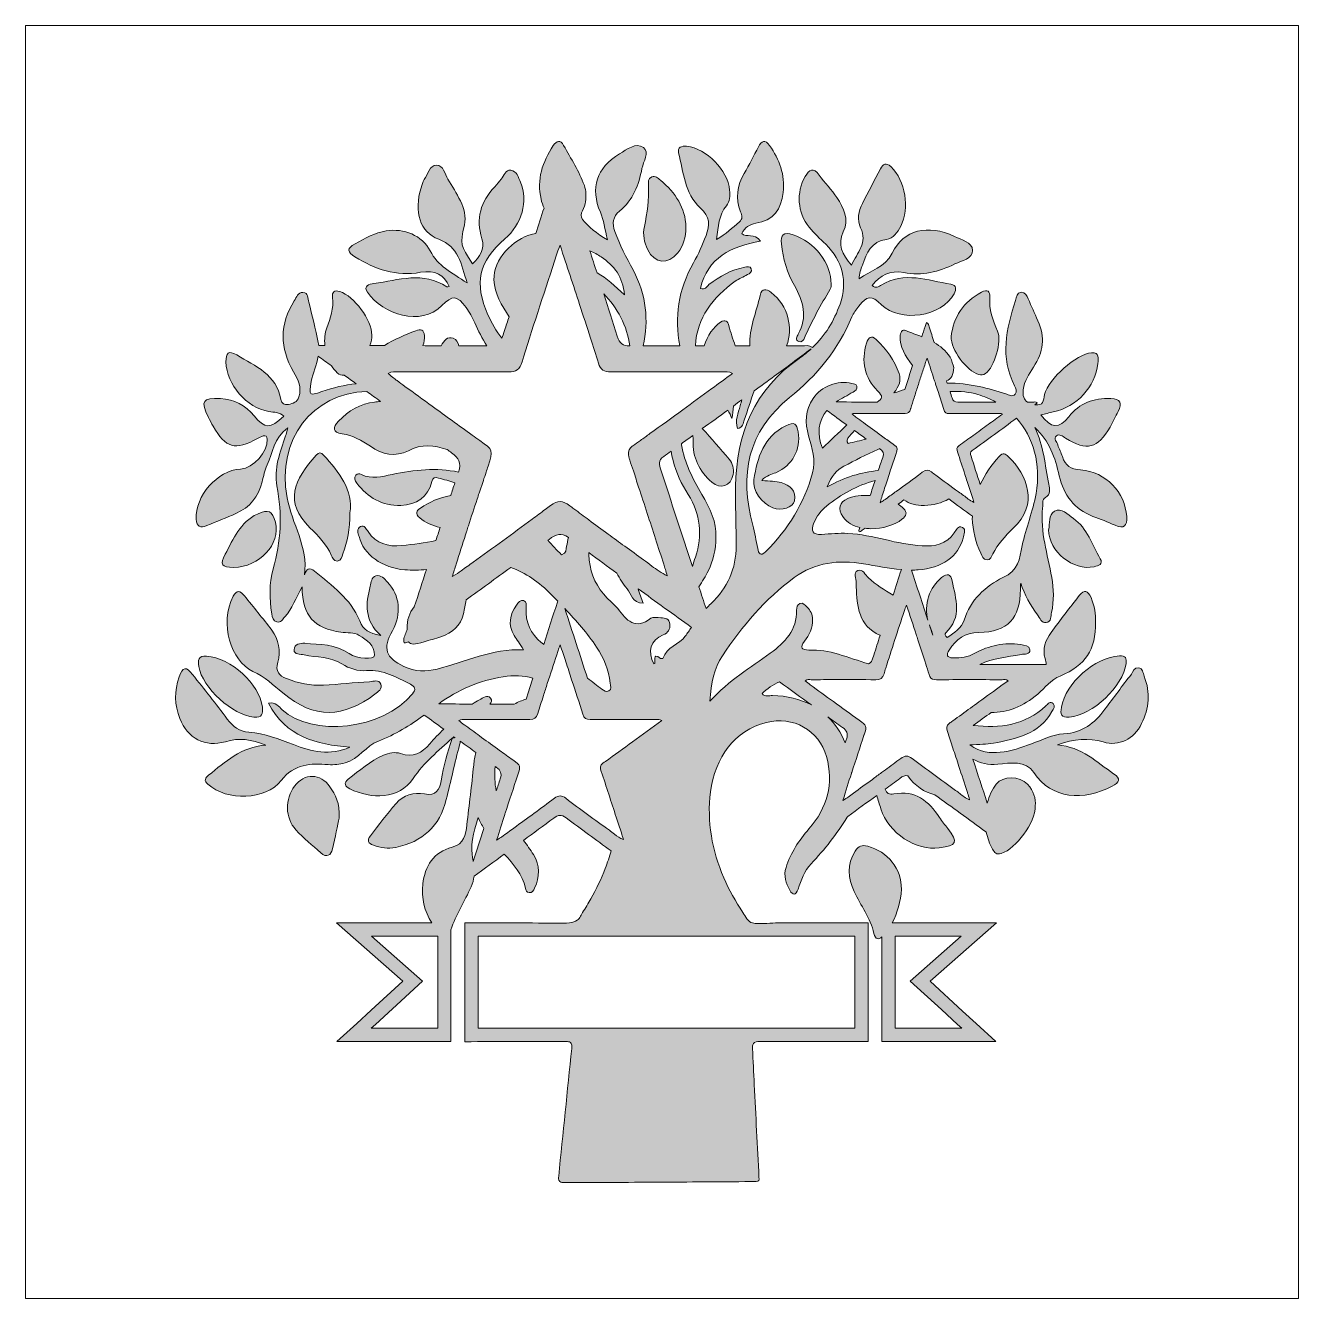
# Model space of a CAD drawing. Header units: inches. Extents: x 0 to 12, y -12 to 0.
import ezdxf

# ---------------------------------------------------------------- set-up
doc = ezdxf.new("R2010")
doc.units = ezdxf.units.IN
doc.header["$MEASUREMENT"] = 0
doc.layers.add('Layer 1', color=7, linetype='Continuous')

# ---------------------------------------------------------------- blocks, each defined once
blk = doc.blocks.new('block 2')
at = {"layer": 'Layer 1', "true_color": 0xffffff}
h = blk.add_hatch(color=7, dxfattribs=at)
h.dxf.hatch_style = 2
edge = h.paths.add_edge_path()
edge.add_spline(control_points=[(10.545, -6.135), (10.532, -6.103), (10.535, -6.058), (10.489, -6.054), (10.451, -6.051), (10.442, -6.091), (10.424, -6.115), (10.34, -6.225), (10.256, -6.334), (10.175, -6.446), (10.078, -6.579), (9.963, -6.666), (9.786, -6.677), (9.683, -6.683), (9.582, -6.735), (9.482, -6.771), (9.386, -6.806), (9.29, -6.844), (9.186, -6.851), (9.095, -6.857), (9.003, -6.858), (8.901, -6.782), (8.993, -6.776), (9.06, -6.777), (9.125, -6.765), (9.34, -6.726), (9.554, -6.68), (9.676, -6.467), (9.69, -6.444), (9.71, -6.414), (9.687, -6.391), (9.659, -6.364), (9.637, -6.397), (9.618, -6.414), (9.422, -6.596), (9.184, -6.628), (8.934, -6.598), (8.991, -6.557), (9.047, -6.516), (9.104, -6.475), (9.253, -6.479), (9.403, -6.421), (9.543, -6.302), (9.611, -6.244), (9.666, -6.169), (9.752, -6.132), (9.996, -6.028), (10.088, -5.892), (10.087, -5.621), (10.091, -5.551), (10.078, -5.471), (10.044, -5.393), (10.016, -5.326), (9.979, -5.316), (9.933, -5.374), (9.843, -5.488), (9.754, -5.603), (9.668, -5.721), (9.615, -5.793), (9.584, -5.882), (9.611, -5.967), (9.617, -5.987), (9.621, -6.006), (9.622, -6.022), (9.414, -6.022), (9.206, -6.022), (8.997, -6.022), (9.12, -5.966), (9.254, -5.952), (9.385, -5.929), (9.417, -5.924), (9.47, -5.932), (9.468, -5.884), (9.465, -5.845), (9.415, -5.841), (9.381, -5.836), (9.228, -5.813), (9.082, -5.845), (8.948, -5.918), (8.882, -5.954), (8.816, -5.964), (8.744, -5.962), (8.683, -5.96), (8.678, -5.932), (8.707, -5.887), (8.773, -5.786), (8.855, -5.723), (8.987, -5.722), (9.259, -5.718), (9.379, -5.587), (9.378, -5.315), (9.378, -5.296), (9.38, -5.276), (9.381, -5.257), (9.42, -5.368), (9.472, -5.465), (9.539, -5.554), (9.562, -5.584), (9.576, -5.635), (9.622, -5.629), (9.673, -5.622), (9.663, -5.567), (9.671, -5.532), (9.697, -5.423), (9.692, -5.313), (9.673, -5.203), (9.635, -4.986), (9.564, -4.773), (9.588, -4.548), (9.592, -4.514), (9.577, -4.472), (9.614, -4.45), (9.668, -4.417), (9.654, -4.372), (9.645, -4.325), (9.611, -4.145), (9.597, -3.96), (9.514, -3.791), (9.651, -3.913), (9.706, -4.076), (9.745, -4.244), (9.787, -4.428), (9.884, -4.559), (10.062, -4.627), (10.132, -4.653), (10.201, -4.681), (10.27, -4.711), (10.355, -4.747), (10.386, -4.72), (10.38, -4.63), (10.365, -4.399), (10.186, -4.207), (9.946, -4.19), (9.851, -4.184), (9.801, -4.148), (9.774, -4.064), (9.762, -4.026), (9.742, -3.991), (9.731, -3.954), (9.723, -3.926), (9.685, -3.895), (9.718, -3.868), (9.746, -3.845), (9.776, -3.873), (9.803, -3.889), (10.004, -4.015), (10.108, -3.989), (10.224, -3.785), (10.252, -3.737), (10.275, -3.687), (10.3, -3.638), (10.34, -3.56), (10.322, -3.521), (10.23, -3.517), (10.069, -3.51), (9.936, -3.559), (9.835, -3.688), (9.744, -3.804), (9.664, -3.799), (9.572, -3.67), (9.612, -3.661), (9.65, -3.651), (9.688, -3.643), (9.91, -3.596), (10.085, -3.407), (10.108, -3.185), (10.113, -3.14), (10.126, -3.08), (10.049, -3.086), (9.907, -3.095), (9.643, -3.33), (9.607, -3.479), (9.594, -3.533), (9.596, -3.59), (9.515, -3.575), (9.523, -3.569), (9.531, -3.563), (9.539, -3.557), (9.521, -3.545), (9.508, -3.55), (9.495, -3.55), (9.495, -3.55), (9.446, -3.55), (9.446, -3.55), (9.411, -3.527), (9.397, -3.49), (9.405, -3.434), (9.416, -3.353), (9.457, -3.286), (9.501, -3.22), (9.594, -3.082), (9.614, -2.937), (9.543, -2.783), (9.512, -2.715), (9.483, -2.646), (9.452, -2.577), (9.439, -2.548), (9.425, -2.514), (9.389, -2.514), (9.341, -2.515), (9.343, -2.562), (9.333, -2.593), (9.246, -2.86), (9.183, -3.127), (9.324, -3.397), (9.336, -3.42), (9.35, -3.451), (9.329, -3.475), (9.301, -3.506), (9.27, -3.48), (9.241, -3.472), (9.157, -3.45), (9.075, -3.42), (8.991, -3.403), (8.89, -3.382), (8.79, -3.371), (8.689, -3.371), (8.688, -3.364), (8.685, -3.358), (8.683, -3.351), (8.726, -3.335), (8.747, -3.294), (8.75, -3.225), (8.741, -3.199), (8.735, -3.158), (8.715, -3.126), (8.675, -3.065), (8.623, -3.022), (8.566, -2.989), (8.566, -2.989), (8.566, -2.989), (8.566, -2.989), (8.55, -2.939), (8.534, -2.89), (8.517, -2.84), (8.513, -2.826), (8.513, -2.809), (8.494, -2.8), (8.489, -2.814), (8.484, -2.826), (8.48, -2.839), (8.469, -2.871), (8.459, -2.902), (8.449, -2.934), (8.399, -2.914), (8.348, -2.897), (8.299, -2.876), (8.261, -2.859), (8.247, -2.895), (8.245, -2.932), (8.241, -3.019), (8.29, -3.121), (8.362, -3.204), (8.337, -3.279), (8.313, -3.355), (8.289, -3.43), (8.255, -3.44), (8.221, -3.452), (8.186, -3.464), (8.237, -3.397), (8.256, -3.342), (8.235, -3.282), (8.192, -3.156), (8.114, -3.052), (8.019, -2.96), (7.973, -2.915), (7.944, -2.942), (7.928, -2.996), (7.876, -3.165), (7.907, -3.32), (8.032, -3.444), (8.085, -3.497), (8.08, -3.519), (8.027, -3.55), (7.899, -3.55), (7.771, -3.549), (7.643, -3.549), (7.693, -3.514), (7.749, -3.487), (7.801, -3.455), (7.821, -3.443), (7.844, -3.43), (7.836, -3.401), (7.83, -3.378), (7.808, -3.378), (7.789, -3.374), (7.654, -3.342), (7.503, -3.402), (7.424, -3.516), (7.349, -3.626), (7.348, -3.745), (7.381, -3.868), (7.411, -3.982), (7.454, -4.098), (7.42, -4.217), (7.338, -4.503), (7.19, -4.751), (6.977, -4.96), (6.926, -5.009), (6.912, -4.975), (6.902, -4.929), (6.886, -4.856), (6.875, -4.782), (6.856, -4.709), (6.729, -4.238), (6.804, -3.827), (7.203, -3.507), (7.459, -3.301), (7.664, -3.054), (7.789, -2.746), (7.804, -2.711), (7.83, -2.679), (7.854, -2.647), (7.934, -2.543), (7.973, -2.541), (8.068, -2.632), (8.248, -2.805), (8.637, -2.746), (8.753, -2.529), (8.776, -2.486), (8.777, -2.449), (8.723, -2.439), (8.504, -2.403), (8.285, -2.315), (8.067, -2.447), (8.045, -2.461), (8.015, -2.485), (7.98, -2.451), (8.06, -2.357), (8.149, -2.304), (8.279, -2.329), (8.448, -2.362), (8.609, -2.322), (8.761, -2.248), (8.826, -2.217), (8.931, -2.201), (8.928, -2.12), (8.925, -2.044), (8.824, -2.021), (8.758, -1.989), (8.504, -1.87), (8.278, -1.926), (8.169, -2.146), (8.1, -2.283), (7.964, -2.31), (7.858, -2.388), (7.862, -2.338), (7.874, -2.298), (7.889, -2.258), (7.93, -2.146), (7.97, -2.037), (8.116, -2.017), (8.18, -2.009), (8.219, -1.949), (8.25, -1.892), (8.338, -1.723), (8.294, -1.464), (8.159, -1.332), (8.112, -1.287), (8.084, -1.304), (8.059, -1.352), (8.002, -1.46), (7.944, -1.568), (7.889, -1.677), (7.852, -1.75), (7.836, -1.833), (7.871, -1.906), (7.941, -2.051), (7.842, -2.14), (7.785, -2.259), (7.7, -2.156), (7.651, -2.066), (7.709, -1.946), (7.766, -1.827), (7.712, -1.72), (7.649, -1.623), (7.6, -1.548), (7.534, -1.483), (7.481, -1.41), (7.427, -1.336), (7.389, -1.356), (7.35, -1.423), (7.264, -1.575), (7.275, -1.762), (7.387, -1.902), (7.433, -1.96), (7.49, -2.01), (7.543, -2.063), (7.703, -2.223), (7.753, -2.407), (7.678, -2.626), (7.622, -2.786), (7.537, -2.923), (7.42, -3.035), (7.382, -3.009), (7.351, -3.02), (7.323, -3.02), (7.273, -3.02), (7.224, -3.02), (7.174, -3.02), (7.237, -2.85), (7.191, -2.644), (7.03, -2.517), (6.981, -2.479), (6.942, -2.476), (6.926, -2.544), (6.89, -2.702), (6.819, -2.855), (6.829, -3.019), (6.783, -3.019), (6.737, -3.019), (6.69, -3.019), (6.669, -2.956), (6.646, -2.894), (6.63, -2.83), (6.62, -2.791), (6.597, -2.768), (6.552, -2.797), (6.482, -2.84), (6.429, -2.925), (6.399, -3.019), (6.399, -3.019), (6.315, -3.019), (6.315, -3.019), (6.328, -2.754), (6.478, -2.564), (6.691, -2.41), (6.725, -2.385), (6.768, -2.371), (6.806, -2.349), (6.825, -2.338), (6.851, -2.323), (6.841, -2.295), (6.831, -2.266), (6.802, -2.274), (6.78, -2.279), (6.653, -2.304), (6.543, -2.362), (6.443, -2.443), (6.422, -2.461), (6.407, -2.498), (6.362, -2.479), (6.429, -2.187), (6.654, -2.083), (6.928, -2.032), (6.87, -1.953), (6.796, -2.002), (6.751, -1.961), (6.783, -1.906), (6.825, -1.873), (6.883, -1.865), (7.051, -1.841), (7.124, -1.732), (7.143, -1.574), (7.162, -1.408), (7.105, -1.264), (7.014, -1.13), (6.973, -1.071), (6.939, -1.088), (6.909, -1.144), (6.866, -1.228), (6.822, -1.312), (6.776, -1.394), (6.71, -1.51), (6.687, -1.63), (6.74, -1.756), (6.754, -1.792), (6.763, -1.823), (6.729, -1.852), (6.665, -1.907), (6.604, -1.967), (6.513, -2.017), (6.535, -1.894), (6.532, -1.787), (6.607, -1.699), (6.64, -1.659), (6.642, -1.604), (6.637, -1.552), (6.621, -1.363), (6.421, -1.16), (6.232, -1.139), (6.184, -1.134), (6.145, -1.149), (6.157, -1.2), (6.202, -1.382), (6.212, -1.585), (6.361, -1.719), (6.455, -1.804), (6.452, -1.884), (6.415, -1.98), (6.381, -2.068), (6.344, -2.156), (6.297, -2.237), (6.15, -2.492), (6.12, -2.753), (6.167, -3.02), (6.053, -3.02), (5.938, -3.02), (5.824, -3.021), (5.873, -2.781), (5.856, -2.542), (5.727, -2.305), (5.663, -2.187), (5.602, -2.067), (5.556, -1.941), (5.529, -1.867), (5.536, -1.802), (5.6, -1.749), (5.727, -1.646), (5.782, -1.502), (5.811, -1.349), (5.824, -1.283), (5.885, -1.194), (5.825, -1.151), (5.753, -1.099), (5.668, -1.169), (5.6, -1.21), (5.379, -1.344), (5.323, -1.531), (5.419, -1.761), (5.45, -1.836), (5.461, -1.918), (5.487, -2.021), (5.381, -1.962), (5.309, -1.9), (5.252, -1.828), (5.21, -1.775), (5.277, -1.719), (5.28, -1.661), (5.283, -1.609), (5.287, -1.558), (5.268, -1.509), (5.218, -1.375), (5.142, -1.255), (5.073, -1.131), (5.041, -1.073), (5.006, -1.087), (4.975, -1.133), (4.872, -1.286), (4.818, -1.454), (4.86, -1.638), (4.867, -1.668), (4.876, -1.696), (4.888, -1.722), (4.862, -1.802), (4.836, -1.882), (4.81, -1.962), (4.801, -1.962), (4.791, -1.964), (4.78, -1.966), (4.591, -2.012), (4.411, -2.209), (4.416, -2.397), (4.42, -2.532), (4.491, -2.637), (4.558, -2.745), (4.544, -2.788), (4.53, -2.831), (4.516, -2.874), (4.506, -2.904), (4.499, -2.928), (4.491, -2.947), (4.437, -2.881), (4.395, -2.806), (4.359, -2.727), (4.227, -2.43), (4.272, -2.223), (4.519, -2.012), (4.679, -1.875), (4.741, -1.655), (4.666, -1.478), (4.647, -1.432), (4.633, -1.371), (4.574, -1.364), (4.523, -1.358), (4.512, -1.416), (4.485, -1.448), (4.464, -1.472), (4.446, -1.498), (4.424, -1.521), (4.29, -1.661), (4.244, -1.821), (4.302, -2.01), (4.332, -2.108), (4.285, -2.181), (4.215, -2.247), (4.097, -2.067), (4.097, -2.067), (4.137, -1.882), (4.155, -1.801), (4.137, -1.725), (4.1, -1.653), (4.063, -1.583), (4.024, -1.515), (3.981, -1.448), (3.951, -1.4), (3.94, -1.318), (3.876, -1.317), (3.806, -1.317), (3.793, -1.402), (3.759, -1.453), (3.745, -1.476), (3.736, -1.503), (3.729, -1.53), (3.66, -1.755), (3.717, -1.949), (3.895, -2.015), (4.086, -2.086), (4.104, -2.245), (4.164, -2.427), (4.015, -2.329), (3.887, -2.266), (3.815, -2.125), (3.74, -1.978), (3.565, -1.91), (3.401, -1.936), (3.293, -1.954), (3.201, -2.007), (3.107, -2.057), (3.027, -2.1), (3.034, -2.137), (3.106, -2.181), (3.296, -2.298), (3.495, -2.369), (3.724, -2.327), (3.861, -2.302), (3.947, -2.349), (3.994, -2.462), (3.987, -2.462), (3.977, -2.467), (3.972, -2.464), (3.749, -2.316), (3.515, -2.399), (3.284, -2.433), (3.239, -2.44), (3.183, -2.453), (3.224, -2.513), (3.37, -2.727), (3.726, -2.841), (3.926, -2.64), (4.025, -2.541), (4.069, -2.543), (4.154, -2.659), (4.186, -2.704), (4.214, -2.752), (4.236, -2.803), (4.268, -2.879), (4.305, -2.951), (4.348, -3.02), (4.338, -3.02), (4.327, -3.02), (4.316, -3.02), (4.239, -3.02), (4.161, -3.019), (4.084, -3.019), (4.077, -2.988), (4.063, -2.962), (4.033, -2.949), (3.977, -2.925), (3.947, -2.974), (3.918, -3.019), (3.861, -3.019), (3.804, -3.019), (3.747, -3.018), (3.758, -2.986), (3.764, -2.954), (3.762, -2.924), (3.757, -2.867), (3.725, -2.859), (3.681, -2.877), (3.579, -2.918), (3.476, -2.957), (3.383, -3.017), (3.338, -3.017), (3.293, -3.017), (3.247, -3.017), (3.247, -3.017), (3.247, -3.017), (3.247, -3.017), (3.259, -2.983), (3.265, -2.949), (3.265, -2.918), (3.264, -2.777), (3.097, -2.551), (2.964, -2.508), (2.909, -2.49), (2.889, -2.512), (2.895, -2.564), (2.907, -2.665), (2.876, -2.758), (2.841, -2.85), (2.822, -2.901), (2.816, -2.958), (2.822, -3.016), (2.821, -3.016), (2.821, -3.016), (2.821, -3.016), (2.805, -3.016), (2.789, -3.016), (2.773, -3.016), (2.773, -3.016), (2.765, -3.016), (2.765, -3.016), (2.764, -3.007), (2.762, -2.998), (2.76, -2.988), (2.732, -2.861), (2.703, -2.734), (2.671, -2.608), (2.662, -2.574), (2.667, -2.518), (2.615, -2.516), (2.57, -2.514), (2.555, -2.563), (2.534, -2.595), (2.393, -2.816), (2.396, -3.04), (2.527, -3.265), (2.57, -3.338), (2.605, -3.412), (2.578, -3.501), (2.562, -3.551), (2.522, -3.563), (2.478, -3.572), (2.441, -3.58), (2.414, -3.564), (2.408, -3.527), (2.367, -3.29), (2.168, -3.211), (1.993, -3.106), (1.913, -3.058), (1.887, -3.088), (1.89, -3.172), (1.896, -3.385), (2.084, -3.603), (2.294, -3.639), (2.342, -3.648), (2.395, -3.641), (2.434, -3.683), (2.303, -3.804), (2.26, -3.804), (2.155, -3.68), (2.072, -3.581), (1.97, -3.522), (1.839, -3.517), (1.668, -3.509), (1.649, -3.539), (1.725, -3.694), (1.739, -3.722), (1.753, -3.751), (1.769, -3.778), (1.886, -3.985), (1.978, -4.009), (2.187, -3.893), (2.204, -3.883), (2.222, -3.875), (2.241, -3.869), (2.265, -3.862), (2.277, -3.874), (2.278, -3.899), (2.287, -4.02), (2.15, -4.173), (2.026, -4.181), (1.81, -4.194), (1.598, -4.436), (1.609, -4.653), (1.613, -4.726), (1.648, -4.74), (1.711, -4.714), (1.802, -4.675), (1.894, -4.639), (1.984, -4.6), (2.117, -4.543), (2.196, -4.441), (2.231, -4.302), (2.244, -4.248), (2.255, -4.193), (2.278, -4.143), (2.329, -4.028), (2.341, -3.891), (2.474, -3.792), (2.463, -3.832), (2.459, -3.851), (2.452, -3.868), (2.4, -4.022), (2.339, -4.18), (2.37, -4.341), (2.422, -4.607), (2.409, -4.864), (2.335, -5.123), (2.296, -5.26), (2.299, -5.405), (2.322, -5.547), (2.327, -5.577), (2.334, -5.613), (2.37, -5.622), (2.408, -5.632), (2.423, -5.597), (2.444, -5.575), (2.514, -5.497), (2.548, -5.397), (2.607, -5.293), (2.614, -5.567), (2.719, -5.682), (2.974, -5.719), (3.032, -5.727), (3.095, -5.717), (3.147, -5.749), (3.217, -5.793), (3.293, -5.842), (3.29, -5.936), (3.289, -5.979), (3.127, -5.974), (3.051, -5.92), (2.924, -5.83), (2.776, -5.834), (2.632, -5.824), (2.59, -5.821), (2.532, -5.831), (2.532, -5.884), (2.531, -5.934), (2.592, -5.924), (2.627, -5.932), (2.746, -5.958), (2.874, -5.949), (2.981, -6.017), (3.055, -6.063), (3.131, -6.088), (3.216, -6.081), (3.371, -6.07), (3.498, -6.145), (3.628, -6.209), (3.674, -6.232), (3.683, -6.256), (3.648, -6.3), (3.368, -6.641), (2.7, -6.71), (2.42, -6.45), (2.389, -6.422), (2.361, -6.376), (2.29, -6.387), (2.454, -6.708), (2.743, -6.777), (3.057, -6.803), (2.871, -6.885), (2.696, -6.845), (2.525, -6.779), (2.389, -6.726), (2.254, -6.671), (2.106, -6.661), (2.017, -6.655), (1.955, -6.611), (1.902, -6.538), (1.797, -6.395), (1.686, -6.257), (1.575, -6.118), (1.513, -6.04), (1.483, -6.046), (1.449, -6.14), (1.403, -6.272), (1.404, -6.404), (1.455, -6.534), (1.526, -6.717), (1.696, -6.809), (1.884, -6.751), (2.013, -6.712), (2.129, -6.728), (2.266, -6.783), (2.032, -6.802), (1.883, -6.942), (1.726, -7.067), (1.694, -7.092), (1.679, -7.118), (1.719, -7.153), (1.902, -7.313), (2.262, -7.306), (2.411, -7.116), (2.534, -6.959), (2.689, -6.954), (2.854, -6.967), (2.911, -6.971), (2.959, -6.965), (3.013, -6.95), (3.142, -6.916), (3.21, -6.789), (3.327, -6.745), (3.486, -6.686), (3.625, -6.598), (3.759, -6.5), (3.82, -6.544), (3.881, -6.588), (3.942, -6.633), (3.897, -6.677), (3.854, -6.723), (3.813, -6.77), (3.734, -6.859), (3.656, -6.906), (3.535, -6.863), (3.484, -6.845), (3.425, -6.856), (3.374, -6.879), (3.25, -6.934), (3.149, -7.024), (3.042, -7.104), (2.998, -7.137), (3.01, -7.174), (3.056, -7.196), (3.261, -7.294), (3.521, -7.299), (3.655, -7.099), (3.757, -6.947), (3.892, -6.838), (4.023, -6.719), (4.028, -6.714), (4.034, -6.709), (4.039, -6.704), (4.043, -6.707), (4.047, -6.71), (4.051, -6.712), (4.051, -6.712), (4.051, -6.713), (4.051, -6.713), (4.042, -6.715), (4.033, -6.717), (4.022, -6.721), (3.976, -6.85), (3.941, -6.983), (3.919, -7.119), (3.904, -7.209), (3.869, -7.262), (3.762, -7.244), (3.66, -7.226), (3.562, -7.255), (3.493, -7.334), (3.407, -7.431), (3.33, -7.537), (3.251, -7.64), (3.219, -7.682), (3.228, -7.71), (3.281, -7.727), (3.349, -7.75), (3.417, -7.763), (3.49, -7.748), (3.743, -7.696), (3.904, -7.548), (3.967, -7.297), (4.01, -7.125), (4.046, -6.951), (4.092, -6.78), (4.096, -6.766), (4.097, -6.756), (4.098, -6.747), (4.098, -6.747), (4.098, -6.747), (4.098, -6.747), (4.147, -6.782), (4.197, -6.818), (4.246, -6.853), (4.235, -6.892), (4.228, -6.931), (4.225, -6.972), (4.207, -7.16), (4.183, -7.347), (4.16, -7.535), (4.149, -7.627), (4.138, -7.715), (4.023, -7.745), (3.847, -7.79), (3.764, -7.926), (3.746, -8.092), (3.731, -8.225), (3.761, -8.349), (3.829, -8.459), (3.829, -8.459), (2.931, -8.459), (2.931, -8.459), (2.931, -8.459), (3.557, -9.01), (3.557, -9.01), (3.557, -9.01), (3.259, -9.283), (3.259, -9.283), (3.259, -9.283), (3.123, -9.407), (3.123, -9.407), (3.123, -9.407), (2.936, -9.578), (2.936, -9.578), (2.936, -9.578), (4.011, -9.578), (4.011, -9.578), (4.011, -9.578), (4.011, -8.525), (4.011, -8.525), (4.057, -8.381), (4.141, -8.255), (4.201, -8.119), (4.216, -8.086), (4.224, -8.053), (4.228, -8.019), (4.323, -7.95), (4.418, -7.881), (4.513, -7.812), (4.601, -7.906), (4.685, -8.001), (4.712, -8.133), (4.716, -8.154), (4.725, -8.172), (4.748, -8.174), (4.776, -8.176), (4.79, -8.154), (4.799, -8.133), (4.849, -8.025), (4.851, -7.916), (4.789, -7.816), (4.759, -7.769), (4.727, -7.725), (4.694, -7.681), (4.789, -7.612), (4.884, -7.542), (4.979, -7.472), (5.022, -7.44), (5.051, -7.434), (5.098, -7.47), (5.237, -7.574), (5.378, -7.677), (5.52, -7.78), (5.505, -7.836), (5.486, -7.891), (5.465, -7.945), (5.427, -8.044), (5.382, -8.14), (5.33, -8.232), (5.305, -8.276), (5.279, -8.319), (5.251, -8.361), (5.228, -8.395), (5.226, -8.423), (5.186, -8.442), (5.151, -8.46), (5.108, -8.461), (5.069, -8.461), (4.76, -8.46), (4.45, -8.459), (4.141, -8.459), (4.141, -8.459), (4.141, -9.579), (4.141, -9.579), (4.46, -9.578), (4.78, -9.578), (5.099, -9.578), (5.112, -9.578), (5.126, -9.578), (5.136, -9.586), (5.152, -9.598), (5.151, -9.622), (5.149, -9.642), (5.108, -10.043), (5.067, -10.444), (5.026, -10.846), (5.024, -10.863), (5.024, -10.883), (5.036, -10.896), (5.047, -10.907), (5.064, -10.907), (5.08, -10.907), (5.374, -10.907), (5.667, -10.905), (5.96, -10.903), (6.252, -10.902), (6.543, -10.899), (6.834, -10.898), (6.852, -10.898), (6.87, -10.898), (6.887, -10.898), (6.919, -10.898), (6.915, -10.882), (6.914, -10.857), (6.899, -10.566), (6.884, -10.275), (6.87, -9.984), (6.864, -9.87), (6.859, -9.757), (6.853, -9.644), (6.852, -9.628), (6.852, -9.61), (6.861, -9.597), (6.874, -9.58), (6.899, -9.578), (6.921, -9.578), (7.262, -9.578), (7.602, -9.578), (7.943, -9.578), (7.943, -9.205), (7.943, -8.832), (7.944, -8.459), (7.944, -8.459), (7.142, -8.46), (7.069, -8.46), (7.003, -8.46), (6.919, -8.474), (6.854, -8.46), (6.809, -8.45), (6.787, -8.398), (6.763, -8.361), (6.693, -8.257), (6.632, -8.148), (6.582, -8.033), (6.472, -7.78), (6.422, -7.501), (6.457, -7.225), (6.5, -6.899), (6.685, -6.645), (6.984, -6.569), (7.234, -6.506), (7.481, -6.643), (7.55, -6.891), (7.621, -7.147), (7.558, -7.374), (7.385, -7.574), (7.292, -7.682), (7.212, -7.797), (7.169, -7.937), (7.144, -8.017), (7.17, -8.085), (7.205, -8.152), (7.232, -8.204), (7.262, -8.199), (7.282, -8.142), (7.311, -8.056), (7.341, -7.97), (7.405, -7.902), (7.533, -7.767), (7.647, -7.622), (7.746, -7.464), (7.748, -7.461), (7.749, -7.459), (7.751, -7.456), (7.842, -7.39), (7.934, -7.324), (8.025, -7.257), (8.037, -7.3), (8.05, -7.343), (8.063, -7.385), (8.132, -7.612), (8.4, -7.783), (8.613, -7.753), (8.782, -7.729), (8.794, -7.702), (8.694, -7.57), (8.668, -7.536), (8.64, -7.502), (8.616, -7.466), (8.513, -7.311), (8.388, -7.204), (8.185, -7.244), (8.141, -7.253), (8.117, -7.235), (8.104, -7.199), (8.15, -7.165), (8.196, -7.131), (8.242, -7.097), (8.27, -7.077), (8.292, -7.067), (8.316, -7.072), (8.387, -7.169), (8.472, -7.229), (8.572, -7.251), (8.572, -7.251), (8.572, -7.251), (8.572, -7.251), (8.732, -7.368), (8.892, -7.484), (9.052, -7.6), (9.054, -7.601), (9.055, -7.602), (9.057, -7.603), (9.057, -7.604), (9.057, -7.604), (9.057, -7.604), (9.068, -7.661), (9.088, -7.716), (9.116, -7.763), (9.135, -7.794), (9.151, -7.821), (9.198, -7.805), (9.339, -7.757), (9.518, -7.518), (9.519, -7.357), (9.523, -7.288), (9.505, -7.214), (9.446, -7.153), (9.368, -7.073), (9.211, -7.072), (9.151, -7.15), (9.112, -7.201), (9.083, -7.263), (9.066, -7.33), (9.021, -7.193), (8.976, -7.055), (8.931, -6.917), (9.002, -6.952), (9.074, -6.973), (9.165, -6.964), (9.282, -6.951), (9.431, -6.927), (9.505, -7.042), (9.67, -7.294), (9.977, -7.312), (10.243, -7.17), (10.308, -7.135), (10.33, -7.102), (10.257, -7.053), (10.098, -6.946), (9.959, -6.8), (9.727, -6.782), (9.887, -6.724), (10.019, -6.712), (10.159, -6.754), (10.308, -6.798), (10.447, -6.727), (10.521, -6.581), (10.593, -6.436), (10.606, -6.288), (10.545, -6.135)], knot_values=[0, 0, 0, 0, 1, 1, 1, 2, 2, 2, 3, 3, 3, 4, 4, 4, 5, 5, 5, 6, 6, 6, 7, 7, 7, 8, 8, 8, 9, 9, 9, 10, 10, 10, 11, 11, 11, 12, 12, 12, 13, 13, 13, 14, 14, 14, 15, 15, 15, 16, 16, 16, 17, 17, 17, 18, 18, 18, 19, 19, 19, 20, 20, 20, 21, 21, 21, 22, 22, 22, 23, 23, 23, 24, 24, 24, 25, 25, 25, 26, 26, 26, 27, 27, 27, 28, 28, 28, 29, 29, 29, 30, 30, 30, 31, 31, 31, 32, 32, 32, 33, 33, 33, 34, 34, 34, 35, 35, 35, 36, 36, 36, 37, 37, 37, 38, 38, 38, 39, 39, 39, 40, 40, 40, 41, 41, 41, 42, 42, 42, 43, 43, 43, 44, 44, 44, 45, 45, 45, 46, 46, 46, 47, 47, 47, 48, 48, 48, 49, 49, 49, 50, 50, 50, 51, 51, 51, 52, 52, 52, 53, 53, 53, 54, 54, 54, 55, 55, 55, 56, 56, 56, 57, 57, 57, 58, 58, 58, 59, 59, 59, 60, 60, 60, 61, 61, 61, 62, 62, 62, 63, 63, 63, 64, 64, 64, 65, 65, 65, 66, 66, 66, 67, 67, 67, 68, 68, 68, 69, 69, 69, 70, 70, 70, 71, 71, 71, 72, 72, 72, 73, 73, 73, 74, 74, 74, 75, 75, 75, 76, 76, 76, 77, 77, 77, 78, 78, 78, 79, 79, 79, 80, 80, 80, 81, 81, 81, 82, 82, 82, 83, 83, 83, 84, 84, 84, 85, 85, 85, 86, 86, 86, 87, 87, 87, 88, 88, 88, 89, 89, 89, 90, 90, 90, 91, 91, 91, 92, 92, 92, 93, 93, 93, 94, 94, 94, 95, 95, 95, 96, 96, 96, 97, 97, 97, 98, 98, 98, 99, 99, 99, 100, 100, 100, 101, 101, 101, 102, 102, 102, 103, 103, 103, 104, 104, 104, 105, 105, 105, 106, 106, 106, 107, 107, 107, 108, 108, 108, 109, 109, 109, 110, 110, 110, 111, 111, 111, 112, 112, 112, 113, 113, 113, 114, 114, 114, 115, 115, 115, 116, 116, 116, 117, 117, 117, 118, 118, 118, 119, 119, 119, 120, 120, 120, 121, 121, 121, 122, 122, 122, 123, 123, 123, 124, 124, 124, 125, 125, 125, 126, 126, 126, 127, 127, 127, 128, 128, 128, 129, 129, 129, 130, 130, 130, 131, 131, 131, 132, 132, 132, 133, 133, 133, 134, 134, 134, 135, 135, 135, 136, 136, 136, 137, 137, 137, 138, 138, 138, 139, 139, 139, 140, 140, 140, 141, 141, 141, 142, 142, 142, 143, 143, 143, 144, 144, 144, 145, 145, 145, 146, 146, 146, 147, 147, 147, 148, 148, 148, 149, 149, 149, 150, 150, 150, 151, 151, 151, 152, 152, 152, 153, 153, 153, 154, 154, 154, 155, 155, 155, 156, 156, 156, 157, 157, 157, 158, 158, 158, 159, 159, 159, 160, 160, 160, 161, 161, 161, 162, 162, 162, 163, 163, 163, 164, 164, 164, 165, 165, 165, 166, 166, 166, 167, 167, 167, 168, 168, 168, 169, 169, 169, 170, 170, 170, 171, 171, 171, 172, 172, 172, 173, 173, 173, 174, 174, 174, 175, 175, 175, 176, 176, 176, 177, 177, 177, 178, 178, 178, 179, 179, 179, 180, 180, 180, 181, 181, 181, 182, 182, 182, 183, 183, 183, 184, 184, 184, 185, 185, 185, 186, 186, 186, 187, 187, 187, 188, 188, 188, 189, 189, 189, 190, 190, 190, 191, 191, 191, 192, 192, 192, 193, 193, 193, 194, 194, 194, 195, 195, 195, 196, 196, 196, 197, 197, 197, 198, 198, 198, 199, 199, 199, 200, 200, 200, 201, 201, 201, 202, 202, 202, 203, 203, 203, 204, 204, 204, 205, 205, 205, 206, 206, 206, 207, 207, 207, 208, 208, 208, 209, 209, 209, 210, 210, 210, 211, 211, 211, 212, 212, 212, 213, 213, 213, 214, 214, 214, 215, 215, 215, 216, 216, 216, 217, 217, 217, 218, 218, 218, 219, 219, 219, 220, 220, 220, 221, 221, 221, 222, 222, 222, 223, 223, 223, 224, 224, 224, 225, 225, 225, 226, 226, 226, 227, 227, 227, 228, 228, 228, 229, 229, 229, 230, 230, 230, 231, 231, 231, 232, 232, 232, 233, 233, 233, 234, 234, 234, 235, 235, 235, 236, 236, 236, 237, 237, 237, 238, 238, 238, 239, 239, 239, 240, 240, 240, 241, 241, 241, 242, 242, 242, 243, 243, 243, 244, 244, 244, 245, 245, 245, 246, 246, 246, 247, 247, 247, 248, 248, 248, 249, 249, 249, 250, 250, 250, 251, 251, 251, 252, 252, 252, 253, 253, 253, 254, 254, 254, 255, 255, 255, 256, 256, 256, 257, 257, 257, 258, 258, 258, 259, 259, 259, 260, 260, 260, 261, 261, 261, 262, 262, 262, 263, 263, 263, 264, 264, 264, 265, 265, 265, 266, 266, 266, 267, 267, 267, 268, 268, 268, 269, 269, 269, 270, 270, 270, 271, 271, 271, 272, 272, 272, 273, 273, 273, 274, 274, 274, 275, 275, 275, 276, 276, 276, 277, 277, 277, 278, 278, 278, 279, 279, 279, 280, 280, 280, 281, 281, 281, 282, 282, 282, 283, 283, 283, 284, 284, 284, 285, 285, 285, 286, 286, 286, 287, 287, 287, 288, 288, 288, 289, 289, 289, 290, 290, 290, 291, 291, 291, 292, 292, 292, 293, 293, 293, 294, 294, 294, 295, 295, 295, 296, 296, 296, 297, 297, 297, 298, 298, 298, 299, 299, 299, 300, 300, 300, 301, 301, 301, 302, 302, 302, 303, 303, 303, 304, 304, 304, 305, 305, 305, 306, 306, 306, 307, 307, 307, 308, 308, 308, 309, 309, 309, 310, 310, 310, 311, 311, 311, 312, 312, 312, 313, 313, 313, 314, 314, 314, 315, 315, 315, 316, 316, 316, 317, 317, 317, 318, 318, 318, 319, 319, 319, 320, 320, 320, 321, 321, 321, 322, 322, 322, 323, 323, 323, 324, 324, 324, 325, 325, 325, 326, 326, 326, 327, 327, 327, 328, 328, 328, 329, 329, 329, 330, 330, 330, 331, 331, 331, 332, 332, 332, 333, 333, 333, 334, 334, 334, 335, 335, 335, 336, 336, 336, 337, 337, 337, 338, 338, 338, 339, 339, 339, 340, 340, 340, 341, 341, 341, 342, 342, 342, 343, 343, 343, 344, 344, 344, 345, 345, 345, 346, 346, 346, 347, 347, 347, 348, 348, 348, 349, 349, 349, 350, 350, 350, 351, 351, 351, 352, 352, 352, 353, 353, 353, 354, 354, 354, 355, 355, 355, 356, 356, 356, 357, 357, 357, 358, 358, 358, 359, 359, 359, 360, 360, 360, 361, 361, 361, 362, 362, 362, 363, 363, 363, 364, 364, 364, 365, 365, 365, 366, 366, 366, 367, 367, 367, 368, 368, 368, 369, 369, 369, 370, 370, 370, 371, 371, 371, 372, 372, 372, 373, 373, 373, 374, 374, 374, 375, 375, 375, 376, 376, 376, 377, 377, 377, 378, 378, 378, 379, 379, 379, 380, 380, 380, 381, 381, 381, 382, 382, 382, 383, 383, 383, 384, 384, 384, 385, 385, 385, 386, 386, 386, 387, 387, 387, 388, 388, 388, 389, 389, 389, 390, 390, 390, 391, 391, 391, 392, 392, 392, 393, 393, 393, 394, 394, 394, 395, 395, 395, 396, 396, 396, 397, 397, 397, 398, 398, 398, 399, 399, 399, 400, 400, 400, 401, 401, 401, 402, 402, 402, 403, 403, 403, 404, 404, 404, 405, 405, 405, 406, 406, 406, 407, 407, 407, 408, 408, 408, 408], degree=3, periodic=1)
h.paths.add_polyline_path([(3.886, -9.453), (3.258, -9.453), (3.298, -9.417), (3.46, -9.268), (3.744, -9.008), (3.262, -8.584), (3.886, -8.584)])
edge = h.paths.add_edge_path()
edge.add_spline(control_points=[(8.52, -5.65), (8.52, -5.651), (8.521, -5.652), (8.521, -5.654), (8.535, -5.687), (8.545, -5.718), (8.552, -5.748), (8.541, -5.715), (8.53, -5.682), (8.52, -5.65)], knot_values=[0, 0, 0, 0, 1, 1, 1, 2, 2, 2, 3, 3, 3, 3], degree=3, periodic=1)
edge = h.paths.add_edge_path()
edge.add_spline(control_points=[(8.977, -3.478), (9.038, -3.497), (9.095, -3.521), (9.147, -3.55), (9.028, -3.55), (8.909, -3.55), (8.79, -3.551), (8.759, -3.551), (8.744, -3.542), (8.734, -3.511), (8.728, -3.491), (8.722, -3.471), (8.715, -3.451), (8.811, -3.447), (8.901, -3.455), (8.977, -3.478)], knot_values=[0, 0, 0, 0, 1, 1, 1, 2, 2, 2, 3, 3, 3, 4, 4, 4, 5, 5, 5, 5], degree=3, periodic=1)
edge = h.paths.add_edge_path()
edge.add_spline(control_points=[(7.835, -3.657), (7.835, -3.657), (7.864, -3.657), (7.864, -3.657), (7.919, -3.657), (7.974, -3.657), (8.03, -3.657), (8.115, -3.657), (8.201, -3.657), (8.287, -3.658), (8.288, -3.658), (8.29, -3.658), (8.292, -3.658), (8.32, -3.657), (8.333, -3.645), (8.343, -3.616), (8.343, -3.614), (8.344, -3.612), (8.345, -3.61), (8.355, -3.577), (8.365, -3.544), (8.376, -3.511), (8.388, -3.473), (8.4, -3.436), (8.412, -3.399), (8.424, -3.361), (8.436, -3.324), (8.449, -3.286), (8.461, -3.249), (8.473, -3.212), (8.485, -3.175), (8.488, -3.166), (8.492, -3.156), (8.499, -3.137), (8.524, -3.212), (8.547, -3.281), (8.569, -3.349), (8.569, -3.349), (8.569, -3.349), (8.569, -3.349), (8.572, -3.358), (8.575, -3.367), (8.577, -3.375), (8.578, -3.377), (8.578, -3.378), (8.579, -3.38), (8.579, -3.38), (8.606, -3.461), (8.606, -3.461), (8.614, -3.487), (8.623, -3.513), (8.631, -3.54), (8.64, -3.567), (8.648, -3.594), (8.656, -3.621), (8.665, -3.649), (8.679, -3.658), (8.708, -3.658), (8.791, -3.657), (8.874, -3.657), (8.956, -3.657), (9.027, -3.657), (9.097, -3.657), (9.167, -3.657), (9.18, -3.657), (9.193, -3.653), (9.208, -3.664), (9.163, -3.697), (9.118, -3.73), (9.073, -3.762), (9.05, -3.779), (9.027, -3.796), (9.004, -3.813), (8.98, -3.83), (8.957, -3.847), (8.934, -3.864), (8.889, -3.897), (8.844, -3.929), (8.798, -3.961), (8.774, -3.978), (8.778, -3.997), (8.785, -4.02), (8.809, -4.091), (8.832, -4.162), (8.856, -4.234), (8.863, -4.256), (8.87, -4.278), (8.877, -4.3), (8.893, -4.35), (8.909, -4.399), (8.926, -4.449), (8.93, -4.462), (8.934, -4.476), (8.94, -4.496), (8.9, -4.477), (8.872, -4.452), (8.842, -4.43), (8.826, -4.419), (8.811, -4.407), (8.795, -4.396), (8.723, -4.344), (8.652, -4.292), (8.581, -4.239), (8.567, -4.229), (8.553, -4.218), (8.539, -4.208), (8.51, -4.186), (8.489, -4.184), (8.459, -4.207), (8.455, -4.21), (8.452, -4.212), (8.448, -4.215), (8.369, -4.275), (8.288, -4.333), (8.208, -4.392), (8.176, -4.415), (8.144, -4.438), (8.112, -4.461), (8.105, -4.466), (8.099, -4.471), (8.092, -4.476), (8.082, -4.483), (8.072, -4.488), (8.055, -4.499), (8.061, -4.482), (8.066, -4.466), (8.071, -4.449), (8.086, -4.401), (8.1, -4.357), (8.115, -4.312), (8.119, -4.299), (8.124, -4.285), (8.128, -4.272), (8.137, -4.245), (8.146, -4.218), (8.155, -4.19), (8.171, -4.142), (8.187, -4.093), (8.203, -4.045), (8.221, -3.99), (8.223, -3.981), (8.192, -3.957), (8.185, -3.952), (8.178, -3.946), (8.168, -3.94), (8.135, -3.916), (8.102, -3.892), (8.07, -3.869), (8.012, -3.827), (7.955, -3.786), (7.898, -3.744), (7.875, -3.727), (7.852, -3.71), (7.828, -3.693), (7.827, -3.692), (7.825, -3.691), (7.824, -3.69), (7.814, -3.682), (7.804, -3.674), (7.792, -3.665), (7.807, -3.654), (7.822, -3.657), (7.835, -3.657)], knot_values=[0, 0, 0, 0, 1, 1, 1, 2, 2, 2, 3, 3, 3, 4, 4, 4, 5, 5, 5, 6, 6, 6, 7, 7, 7, 8, 8, 8, 9, 9, 9, 10, 10, 10, 11, 11, 11, 12, 12, 12, 13, 13, 13, 14, 14, 14, 15, 15, 15, 16, 16, 16, 17, 17, 17, 18, 18, 18, 19, 19, 19, 20, 20, 20, 21, 21, 21, 22, 22, 22, 23, 23, 23, 24, 24, 24, 25, 25, 25, 26, 26, 26, 27, 27, 27, 28, 28, 28, 29, 29, 29, 30, 30, 30, 31, 31, 31, 32, 32, 32, 33, 33, 33, 34, 34, 34, 35, 35, 35, 36, 36, 36, 37, 37, 37, 38, 38, 38, 39, 39, 39, 40, 40, 40, 41, 41, 41, 42, 42, 42, 43, 43, 43, 44, 44, 44, 45, 45, 45, 46, 46, 46, 47, 47, 47, 48, 48, 48, 49, 49, 49, 50, 50, 50, 51, 51, 51, 52, 52, 52, 53, 53, 53, 54, 54, 54, 54], degree=3, periodic=1)
edge = h.paths.add_edge_path()
edge.add_spline(control_points=[(7.753, -3.889), (7.771, -3.865), (7.791, -3.841), (7.814, -3.818), (7.852, -3.845), (7.889, -3.872), (7.926, -3.899), (7.868, -3.912), (7.81, -3.927), (7.754, -3.939), (7.738, -3.916), (7.744, -3.901), (7.753, -3.889)], knot_values=[0, 0, 0, 0, 1, 1, 1, 2, 2, 2, 3, 3, 3, 4, 4, 4, 4], degree=3, periodic=1)
edge = h.paths.add_edge_path()
edge.add_spline(control_points=[(8.033, -3.998), (8.039, -3.995), (8.045, -3.992), (8.052, -3.989), (8.052, -3.99), (8.052, -3.99), (8.052, -3.99), (8.084, -4.012), (8.094, -4.032), (8.081, -4.071), (8.067, -4.113), (8.053, -4.154), (8.039, -4.196), (7.879, -4.211), (7.719, -4.256), (7.558, -4.35), (7.596, -4.245), (7.647, -4.19), (7.714, -4.155), (7.819, -4.099), (7.925, -4.047), (8.033, -3.998)], knot_values=[0, 0, 0, 0, 1, 1, 1, 2, 2, 2, 3, 3, 3, 4, 4, 4, 5, 5, 5, 6, 6, 6, 7, 7, 7, 7], degree=3, periodic=1)
edge = h.paths.add_edge_path()
edge.add_spline(control_points=[(7.742, -3.766), (7.665, -3.839), (7.588, -3.912), (7.512, -3.984), (7.459, -3.851), (7.472, -3.728), (7.554, -3.629), (7.617, -3.675), (7.679, -3.72), (7.742, -3.766)], knot_values=[0, 0, 0, 0, 1, 1, 1, 2, 2, 2, 3, 3, 3, 3], degree=3, periodic=1)
edge = h.paths.add_edge_path()
edge.add_spline(control_points=[(7.432, -4.689), (7.458, -4.626), (7.497, -4.573), (7.551, -4.53), (7.688, -4.418), (7.838, -4.337), (8.008, -4.29), (7.993, -4.337), (7.977, -4.384), (7.962, -4.431), (7.884, -4.425), (7.808, -4.433), (7.753, -4.458), (7.667, -4.498), (7.657, -4.556), (7.705, -4.629), (7.746, -4.692), (7.803, -4.718), (7.865, -4.731), (7.86, -4.744), (7.853, -4.757), (7.859, -4.772), (7.876, -4.772), (7.885, -4.76), (7.896, -4.752), (7.902, -4.747), (7.908, -4.743), (7.914, -4.739), (7.932, -4.741), (7.949, -4.742), (7.967, -4.744), (8.077, -4.746), (8.194, -4.708), (8.262, -4.655), (8.302, -4.622), (8.319, -4.594), (8.274, -4.55), (8.26, -4.537), (8.244, -4.524), (8.226, -4.513), (8.244, -4.499), (8.263, -4.486), (8.281, -4.472), (8.332, -4.509), (8.395, -4.526), (8.473, -4.524), (8.56, -4.522), (8.636, -4.501), (8.703, -4.463), (8.777, -4.518), (8.851, -4.572), (8.926, -4.626), (8.926, -4.626), (8.926, -4.626), (8.926, -4.626), (8.926, -4.632), (8.925, -4.638), (8.925, -4.644), (8.928, -4.759), (8.956, -4.869), (9.004, -4.974), (9.016, -5.001), (9.027, -5.038), (9.065, -5.038), (9.098, -5.039), (9.104, -5.004), (9.117, -4.981), (9.168, -4.892), (9.231, -4.812), (9.307, -4.742), (9.557, -4.514), (9.443, -4.239), (9.264, -4.063), (9.237, -4.036), (9.216, -4.022), (9.178, -4.062), (9.102, -4.144), (9.043, -4.232), (9, -4.327), (9, -4.327), (9, -4.327), (9, -4.327), (8.971, -4.238), (8.942, -4.149), (8.913, -4.06), (8.907, -4.039), (8.901, -4.022), (8.925, -4.005), (9.064, -3.905), (9.203, -3.804), (9.341, -3.703), (9.503, -3.882), (9.574, -4.135), (9.526, -4.412), (9.497, -4.58), (9.429, -4.737), (9.396, -4.903), (9.371, -5.031), (9.359, -5.134), (9.213, -5.205), (9.05, -5.284), (8.908, -5.412), (8.848, -5.606), (8.825, -5.681), (8.751, -5.725), (8.689, -5.769), (8.664, -5.753), (8.665, -5.734), (8.675, -5.724), (8.831, -5.577), (8.77, -5.405), (8.735, -5.236), (8.721, -5.168), (8.689, -5.162), (8.636, -5.204), (8.52, -5.295), (8.468, -5.46), (8.506, -5.607), (8.455, -5.449), (8.403, -5.291), (8.352, -5.133), (8.373, -5.133), (8.394, -5.133), (8.415, -5.132), (8.634, -5.118), (8.796, -5.002), (8.838, -4.832), (8.846, -4.798), (8.869, -4.754), (8.833, -4.733), (8.791, -4.708), (8.773, -4.758), (8.755, -4.784), (8.68, -4.892), (8.573, -4.911), (8.452, -4.905), (8.214, -4.893), (7.991, -4.8), (7.753, -4.788), (7.669, -4.784), (7.587, -4.791), (7.505, -4.797), (7.416, -4.803), (7.401, -4.764), (7.432, -4.689)], knot_values=[0, 0, 0, 0, 1, 1, 1, 2, 2, 2, 3, 3, 3, 4, 4, 4, 5, 5, 5, 6, 6, 6, 7, 7, 7, 8, 8, 8, 9, 9, 9, 10, 10, 10, 11, 11, 11, 12, 12, 12, 13, 13, 13, 14, 14, 14, 15, 15, 15, 16, 16, 16, 17, 17, 17, 18, 18, 18, 19, 19, 19, 20, 20, 20, 21, 21, 21, 22, 22, 22, 23, 23, 23, 24, 24, 24, 25, 25, 25, 26, 26, 26, 27, 27, 27, 28, 28, 28, 29, 29, 29, 30, 30, 30, 31, 31, 31, 32, 32, 32, 33, 33, 33, 34, 34, 34, 35, 35, 35, 36, 36, 36, 37, 37, 37, 38, 38, 38, 39, 39, 39, 40, 40, 40, 41, 41, 41, 42, 42, 42, 43, 43, 43, 44, 44, 44, 45, 45, 45, 46, 46, 46, 47, 47, 47, 48, 48, 48, 48], degree=3, periodic=1)
edge = h.paths.add_edge_path()
edge.add_spline(control_points=[(7.406, -3.048), (7.371, -3.08), (7.334, -3.11), (7.294, -3.138), (6.869, -3.43), (6.701, -3.849), (6.694, -4.347), (6.691, -4.533), (6.699, -4.718), (6.699, -4.904), (6.698, -5.119), (6.621, -5.302), (6.461, -5.451), (6.445, -5.466), (6.43, -5.482), (6.415, -5.497), (6.393, -5.429), (6.371, -5.36), (6.348, -5.292), (6.348, -5.292), (6.348, -5.292), (6.348, -5.292), (6.379, -5.241), (6.412, -5.192), (6.437, -5.138), (6.48, -5.044), (6.51, -4.946), (6.508, -4.822), (6.517, -4.684), (6.452, -4.55), (6.375, -4.42), (6.288, -4.273), (6.212, -4.123), (6.184, -3.952), (6.184, -3.948), (6.184, -3.945), (6.183, -3.942), (6.22, -3.916), (6.256, -3.89), (6.292, -3.864), (6.292, -3.864), (6.292, -3.864), (6.292, -3.864), (6.292, -3.879), (6.293, -3.895), (6.293, -3.911), (6.287, -4.071), (6.352, -4.202), (6.469, -4.306), (6.552, -4.379), (6.648, -4.342), (6.67, -4.233), (6.68, -4.179), (6.667, -4.128), (6.634, -4.088), (6.551, -3.99), (6.467, -3.893), (6.38, -3.8), (6.38, -3.8), (6.38, -3.8), (6.38, -3.8), (6.46, -3.742), (6.54, -3.684), (6.62, -3.625), (6.635, -3.65), (6.648, -3.677), (6.659, -3.705), (6.665, -3.666), (6.668, -3.626), (6.673, -3.587), (6.7, -3.567), (6.726, -3.548), (6.753, -3.528), (6.748, -3.547), (6.742, -3.566), (6.737, -3.585), (6.72, -3.653), (6.686, -3.723), (6.711, -3.799), (6.764, -3.791), (6.764, -3.751), (6.775, -3.719), (6.806, -3.627), (6.837, -3.536), (6.868, -3.445), (6.932, -3.398), (6.995, -3.352), (7.058, -3.306), (7.174, -3.222), (7.288, -3.136), (7.406, -3.048)], knot_values=[0, 0, 0, 0, 1, 1, 1, 2, 2, 2, 3, 3, 3, 4, 4, 4, 5, 5, 5, 6, 6, 6, 7, 7, 7, 8, 8, 8, 9, 9, 9, 10, 10, 10, 11, 11, 11, 12, 12, 12, 13, 13, 13, 14, 14, 14, 15, 15, 15, 16, 16, 16, 17, 17, 17, 18, 18, 18, 19, 19, 19, 20, 20, 20, 21, 21, 21, 22, 22, 22, 23, 23, 23, 24, 24, 24, 25, 25, 25, 26, 26, 26, 27, 27, 27, 28, 28, 28, 29, 29, 29, 30, 30, 30, 30], degree=3, periodic=1)
edge = h.paths.add_edge_path()
edge.add_spline(control_points=[(4.935, -4.844), (5.003, -4.793), (5.049, -4.781), (5.118, -4.826), (5.112, -4.854), (5.106, -4.881), (5.101, -4.909), (5.096, -4.936), (5.1, -4.975), (5.054, -4.989), (5.007, -4.945), (4.964, -4.9), (4.923, -4.852), (4.927, -4.85), (4.931, -4.847), (4.935, -4.844)], knot_values=[0, 0, 0, 0, 1, 1, 1, 2, 2, 2, 3, 3, 3, 4, 4, 4, 5, 5, 5, 5], degree=3, periodic=1)
edge = h.paths.add_edge_path()
edge.add_spline(control_points=[(5.574, -5.163), (5.574, -5.163), (5.574, -5.163), (5.574, -5.163), (5.6, -5.213), (5.633, -5.262), (5.671, -5.311), (5.709, -5.36), (5.718, -5.442), (5.824, -5.447), (5.807, -5.399), (5.79, -5.353), (5.774, -5.309), (5.941, -5.431), (6.109, -5.552), (6.277, -5.674), (6.258, -5.702), (6.239, -5.729), (6.219, -5.756), (6.163, -5.835), (6.042, -5.857), (6.009, -5.966), (6.009, -5.968), (5.992, -5.97), (5.987, -5.967), (5.895, -5.893), (5.957, -6.018), (5.922, -6.018), (5.86, -5.902), (5.894, -5.792), (6.01, -5.745), (6.058, -5.725), (6.079, -5.692), (6.075, -5.644), (6.071, -5.593), (6.031, -5.583), (5.989, -5.583), (5.958, -5.582), (5.917, -5.573), (5.896, -5.588), (5.747, -5.701), (5.665, -5.608), (5.583, -5.497), (5.555, -5.459), (5.515, -5.431), (5.482, -5.397), (5.386, -5.297), (5.329, -5.181), (5.315, -5.04), (5.313, -5.016), (5.31, -4.992), (5.309, -4.968), (5.397, -5.033), (5.485, -5.098), (5.574, -5.163)], knot_values=[0, 0, 0, 0, 1, 1, 1, 2, 2, 2, 3, 3, 3, 4, 4, 4, 5, 5, 5, 6, 6, 6, 7, 7, 7, 8, 8, 8, 9, 9, 9, 10, 10, 10, 11, 11, 11, 12, 12, 12, 13, 13, 13, 14, 14, 14, 15, 15, 15, 16, 16, 16, 17, 17, 17, 18, 18, 18, 18], degree=3, periodic=1)
edge = h.paths.add_edge_path()
edge.add_spline(control_points=[(6.086, -4.012), (6.089, -4.041), (6.097, -4.071), (6.104, -4.1), (6.131, -4.216), (6.185, -4.322), (6.248, -4.422), (6.363, -4.609), (6.385, -4.804), (6.315, -5.011), (6.305, -5.041), (6.295, -5.07), (6.286, -5.1), (6.187, -4.796), (6.088, -4.492), (5.989, -4.188), (5.974, -4.14), (5.961, -4.102), (6.016, -4.062), (6.039, -4.046), (6.062, -4.029), (6.086, -4.012)], knot_values=[0, 0, 0, 0, 1, 1, 1, 2, 2, 2, 3, 3, 3, 4, 4, 4, 5, 5, 5, 6, 6, 6, 7, 7, 7, 7], degree=3, periodic=1)
edge = h.paths.add_edge_path()
edge.add_spline(control_points=[(5.384, -5.859), (5.454, -5.962), (5.495, -6.076), (5.512, -6.199), (5.516, -6.225), (5.53, -6.256), (5.498, -6.273), (5.474, -6.286), (5.451, -6.27), (5.433, -6.256), (5.388, -6.222), (5.343, -6.187), (5.297, -6.153), (5.227, -5.934), (5.156, -5.716), (5.084, -5.497), (5.192, -5.611), (5.295, -5.728), (5.384, -5.859)], knot_values=[0, 0, 0, 0, 1, 1, 1, 2, 2, 2, 3, 3, 3, 4, 4, 4, 5, 5, 5, 6, 6, 6, 6], degree=3, periodic=1)
edge = h.paths.add_edge_path()
edge.add_spline(control_points=[(5.578, -2.929), (5.536, -2.796), (5.494, -2.662), (5.451, -2.529), (5.574, -2.657), (5.675, -2.834), (5.696, -3.021), (5.631, -3.019), (5.6, -2.997), (5.578, -2.929)], knot_values=[0, 0, 0, 0, 1, 1, 1, 2, 2, 2, 3, 3, 3, 3], degree=3, periodic=1)
edge = h.paths.add_edge_path()
edge.add_spline(control_points=[(5.428, -2.182), (5.545, -2.263), (5.633, -2.366), (5.645, -2.54), (5.559, -2.456), (5.48, -2.381), (5.388, -2.333), (5.365, -2.263), (5.342, -2.193), (5.319, -2.123), (5.357, -2.14), (5.394, -2.159), (5.428, -2.182)], knot_values=[0, 0, 0, 0, 1, 1, 1, 2, 2, 2, 3, 3, 3, 4, 4, 4, 4], degree=3, periodic=1)
edge = h.paths.add_edge_path()
edge.add_spline(control_points=[(3.753, -3.265), (3.86, -3.265), (3.967, -3.264), (4.073, -3.264), (4.228, -3.264), (4.382, -3.265), (4.536, -3.266), (4.542, -3.266), (4.547, -3.266), (4.553, -3.266), (4.626, -3.267), (4.659, -3.242), (4.681, -3.171), (4.685, -3.157), (4.69, -3.142), (4.694, -3.128), (4.795, -2.805), (4.902, -2.483), (5.007, -2.161), (5.014, -2.138), (5.023, -2.116), (5.039, -2.072), (5.105, -2.271), (5.164, -2.45), (5.223, -2.629), (5.257, -2.735), (5.292, -2.84), (5.326, -2.946), (5.351, -3.024), (5.376, -3.103), (5.4, -3.182), (5.419, -3.246), (5.453, -3.266), (5.518, -3.266), (5.548, -3.266), (5.579, -3.266), (5.609, -3.266), (5.633, -3.265), (5.657, -3.265), (5.68, -3.265), (5.704, -3.265), (5.728, -3.265), (5.752, -3.265), (5.912, -3.265), (6.072, -3.265), (6.231, -3.265), (6.26, -3.265), (6.289, -3.265), (6.317, -3.265), (6.317, -3.265), (6.38, -3.265), (6.38, -3.265), (6.444, -3.265), (6.507, -3.265), (6.57, -3.266), (6.599, -3.266), (6.63, -3.257), (6.665, -3.28), (6.599, -3.328), (6.534, -3.376), (6.469, -3.423), (6.378, -3.49), (6.287, -3.556), (6.196, -3.622), (6.093, -3.697), (5.99, -3.773), (5.886, -3.847), (5.856, -3.869), (5.827, -3.89), (5.797, -3.912), (5.773, -3.928), (5.749, -3.945), (5.726, -3.962), (5.717, -3.968), (5.709, -3.974), (5.704, -3.981), (5.704, -3.981), (5.704, -3.981), (5.704, -3.981), (5.704, -3.981), (5.704, -3.981), (5.704, -3.981), (5.68, -4.007), (5.68, -4.036), (5.688, -4.068), (5.688, -4.068), (5.688, -4.068), (5.688, -4.068), (5.69, -4.077), (5.693, -4.086), (5.696, -4.096), (5.707, -4.13), (5.719, -4.165), (5.73, -4.199), (5.747, -4.25), (5.763, -4.301), (5.78, -4.352), (5.807, -4.434), (5.834, -4.516), (5.861, -4.599), (5.913, -4.759), (5.965, -4.919), (6.017, -5.079), (6.027, -5.11), (6.036, -5.142), (6.05, -5.187), (5.994, -5.161), (5.948, -5.128), (5.905, -5.096), (5.878, -5.075), (5.853, -5.055), (5.826, -5.036), (5.767, -4.994), (5.708, -4.951), (5.649, -4.909), (5.649, -4.909), (5.649, -4.909), (5.649, -4.909), (5.596, -4.871), (5.544, -4.832), (5.491, -4.794), (5.43, -4.75), (5.37, -4.706), (5.311, -4.661), (5.264, -4.627), (5.217, -4.592), (5.17, -4.556), (5.157, -4.547), (5.144, -4.537), (5.13, -4.527), (5.098, -4.502), (5.069, -4.489), (5.04, -4.488), (5.012, -4.487), (4.982, -4.499), (4.948, -4.525), (4.932, -4.537), (4.916, -4.549), (4.9, -4.561), (4.859, -4.592), (4.817, -4.623), (4.775, -4.654), (4.591, -4.79), (4.406, -4.924), (4.221, -5.058), (4.183, -5.086), (4.144, -5.113), (4.106, -5.141), (4.085, -5.157), (4.062, -5.17), (4.023, -5.195), (4.035, -5.155), (4.048, -5.116), (4.06, -5.077), (4.09, -4.981), (4.119, -4.89), (4.148, -4.801), (4.152, -4.789), (4.155, -4.777), (4.159, -4.766), (4.164, -4.75), (4.169, -4.734), (4.175, -4.718), (4.175, -4.718), (4.175, -4.718), (4.175, -4.718), (4.202, -4.633), (4.23, -4.549), (4.258, -4.464), (4.264, -4.446), (4.27, -4.427), (4.276, -4.409), (4.276, -4.409), (4.316, -4.29), (4.316, -4.29), (4.324, -4.264), (4.333, -4.238), (4.342, -4.211), (4.348, -4.192), (4.354, -4.173), (4.361, -4.154), (4.41, -4.002), (4.409, -4.003), (4.282, -3.912), (4.258, -3.895), (4.234, -3.878), (4.21, -3.861), (4.084, -3.77), (3.959, -3.68), (3.834, -3.589), (3.748, -3.527), (3.662, -3.464), (3.577, -3.402), (3.552, -3.384), (3.527, -3.366), (3.503, -3.348), (3.493, -3.341), (3.483, -3.333), (3.473, -3.325), (3.456, -3.312), (3.439, -3.298), (3.42, -3.282), (3.454, -3.257), (3.488, -3.265), (3.518, -3.265), (3.534, -3.265), (3.549, -3.265), (3.565, -3.265), (3.628, -3.265), (3.691, -3.265), (3.753, -3.265)], knot_values=[0, 0, 0, 0, 1, 1, 1, 2, 2, 2, 3, 3, 3, 4, 4, 4, 5, 5, 5, 6, 6, 6, 7, 7, 7, 8, 8, 8, 9, 9, 9, 10, 10, 10, 11, 11, 11, 12, 12, 12, 13, 13, 13, 14, 14, 14, 15, 15, 15, 16, 16, 16, 17, 17, 17, 18, 18, 18, 19, 19, 19, 20, 20, 20, 21, 21, 21, 22, 22, 22, 23, 23, 23, 24, 24, 24, 25, 25, 25, 26, 26, 26, 27, 27, 27, 28, 28, 28, 29, 29, 29, 30, 30, 30, 31, 31, 31, 32, 32, 32, 33, 33, 33, 34, 34, 34, 35, 35, 35, 36, 36, 36, 37, 37, 37, 38, 38, 38, 39, 39, 39, 40, 40, 40, 41, 41, 41, 42, 42, 42, 43, 43, 43, 44, 44, 44, 45, 45, 45, 46, 46, 46, 47, 47, 47, 48, 48, 48, 49, 49, 49, 50, 50, 50, 51, 51, 51, 52, 52, 52, 53, 53, 53, 54, 54, 54, 55, 55, 55, 56, 56, 56, 57, 57, 57, 58, 58, 58, 59, 59, 59, 60, 60, 60, 61, 61, 61, 62, 62, 62, 63, 63, 63, 64, 64, 64, 65, 65, 65, 66, 66, 66, 67, 67, 67, 68, 68, 68, 69, 69, 69, 70, 70, 70, 70], degree=3, periodic=1)
edge = h.paths.add_edge_path()
edge.add_spline(control_points=[(2.885, -3.208), (2.885, -3.208), (2.885, -3.208), (2.885, -3.208), (2.901, -3.233), (2.919, -3.256), (2.939, -3.274), (2.96, -3.294), (2.98, -3.3), (3.004, -3.295), (3.004, -3.295), (3.004, -3.295), (3.004, -3.295), (3.042, -3.322), (3.079, -3.35), (3.117, -3.377), (3.009, -3.389), (2.901, -3.414), (2.793, -3.451), (2.669, -3.494), (2.671, -3.491), (2.694, -3.357), (2.708, -3.276), (2.745, -3.199), (2.76, -3.117), (2.802, -3.148), (2.843, -3.178), (2.885, -3.208)], knot_values=[0, 0, 0, 0, 1, 1, 1, 2, 2, 2, 3, 3, 3, 4, 4, 4, 5, 5, 5, 6, 6, 6, 7, 7, 7, 8, 8, 8, 9, 9, 9, 9], degree=3, periodic=1)
edge = h.paths.add_edge_path()
edge.add_spline(control_points=[(3.568, -6.043), (3.395, -5.96), (3.365, -5.874), (3.459, -5.705), (3.547, -5.546), (3.53, -5.371), (3.412, -5.247), (3.382, -5.215), (3.352, -5.175), (3.303, -5.188), (3.259, -5.2), (3.26, -5.249), (3.25, -5.286), (3.206, -5.448), (3.191, -5.606), (3.349, -5.75), (3.235, -5.726), (3.188, -5.701), (3.151, -5.611), (3.064, -5.402), (2.889, -5.28), (2.725, -5.144), (2.676, -5.103), (2.649, -5.119), (2.63, -5.179), (2.666, -4.915), (2.511, -4.697), (2.466, -4.451), (2.366, -3.898), (2.704, -3.467), (3.217, -3.45), (3.26, -3.481), (3.303, -3.512), (3.346, -3.544), (3.327, -3.546), (3.309, -3.548), (3.29, -3.55), (3.159, -3.566), (3.044, -3.631), (2.951, -3.729), (2.895, -3.789), (2.892, -3.838), (2.984, -3.849), (3.086, -3.862), (3.169, -3.911), (3.251, -3.967), (3.363, -4.043), (3.487, -4.071), (3.609, -4.008), (3.735, -3.943), (3.853, -3.956), (3.974, -3.997), (3.988, -4.007), (4.002, -4.017), (4.016, -4.027), (4.088, -4.078), (4.11, -4.123), (4.082, -4.21), (3.875, -4.167), (3.666, -4.187), (3.456, -4.232), (3.359, -4.253), (3.264, -4.279), (3.167, -4.233), (3.149, -4.225), (3.128, -4.22), (3.113, -4.239), (3.092, -4.265), (3.105, -4.291), (3.122, -4.314), (3.228, -4.449), (3.361, -4.53), (3.538, -4.524), (3.69, -4.518), (3.792, -4.449), (3.832, -4.298), (3.841, -4.262), (3.859, -4.257), (3.892, -4.266), (3.945, -4.279), (3.997, -4.294), (4.048, -4.311), (4.035, -4.351), (4.021, -4.391), (4.008, -4.431), (3.899, -4.448), (3.809, -4.495), (3.723, -4.549), (3.681, -4.574), (3.673, -4.603), (3.717, -4.641), (3.767, -4.685), (3.836, -4.716), (3.909, -4.732), (3.895, -4.773), (3.882, -4.814), (3.869, -4.855), (3.763, -4.876), (3.657, -4.892), (3.549, -4.903), (3.416, -4.916), (3.308, -4.884), (3.229, -4.771), (3.212, -4.746), (3.195, -4.706), (3.159, -4.723), (3.117, -4.742), (3.135, -4.785), (3.144, -4.818), (3.187, -4.988), (3.363, -5.114), (3.575, -5.131), (3.644, -5.136), (3.712, -5.135), (3.78, -5.128), (3.742, -5.246), (3.704, -5.363), (3.665, -5.481), (3.665, -5.481), (3.665, -5.481), (3.665, -5.481), (3.665, -5.481), (3.665, -5.481), (3.665, -5.481), (3.617, -5.536), (3.595, -5.604), (3.597, -5.688), (3.597, -5.689), (3.597, -5.691), (3.597, -5.692), (3.597, -5.692), (3.597, -5.692), (3.597, -5.692), (3.597, -5.692), (3.597, -5.692), (3.597, -5.692), (3.597, -5.692), (3.597, -5.693), (3.597, -5.694), (3.595, -5.701), (3.592, -5.708), (3.589, -5.715), (3.579, -5.748), (3.557, -5.781), (3.571, -5.819), (3.587, -5.82), (3.599, -5.816), (3.611, -5.81), (3.629, -5.841), (3.67, -5.835), (3.757, -5.809), (3.81, -5.794), (3.864, -5.781), (3.916, -5.763), (4.023, -5.726), (4.104, -5.658), (4.129, -5.545), (4.138, -5.502), (4.146, -5.459), (4.153, -5.415), (4.153, -5.415), (4.153, -5.415), (4.153, -5.415), (4.293, -5.313), (4.434, -5.211), (4.574, -5.109), (4.712, -5.159), (4.841, -5.245), (4.959, -5.367), (4.979, -5.387), (4.998, -5.407), (5.017, -5.427), (5.016, -5.43), (5.015, -5.433), (5.014, -5.436), (4.971, -5.568), (4.928, -5.701), (4.885, -5.834), (4.878, -5.828), (4.87, -5.822), (4.862, -5.816), (4.764, -5.735), (4.71, -5.625), (4.719, -5.492), (4.721, -5.465), (4.729, -5.431), (4.695, -5.421), (4.665, -5.413), (4.646, -5.442), (4.629, -5.463), (4.562, -5.554), (4.548, -5.65), (4.607, -5.75), (4.631, -5.79), (4.658, -5.827), (4.695, -5.884), (4.397, -5.875), (4.145, -5.996), (3.88, -6.066), (3.778, -6.093), (3.67, -6.092), (3.568, -6.043)], knot_values=[0, 0, 0, 0, 1, 1, 1, 2, 2, 2, 3, 3, 3, 4, 4, 4, 5, 5, 5, 6, 6, 6, 7, 7, 7, 8, 8, 8, 9, 9, 9, 10, 10, 10, 11, 11, 11, 12, 12, 12, 13, 13, 13, 14, 14, 14, 15, 15, 15, 16, 16, 16, 17, 17, 17, 18, 18, 18, 19, 19, 19, 20, 20, 20, 21, 21, 21, 22, 22, 22, 23, 23, 23, 24, 24, 24, 25, 25, 25, 26, 26, 26, 27, 27, 27, 28, 28, 28, 29, 29, 29, 30, 30, 30, 31, 31, 31, 32, 32, 32, 33, 33, 33, 34, 34, 34, 35, 35, 35, 36, 36, 36, 37, 37, 37, 38, 38, 38, 39, 39, 39, 40, 40, 40, 41, 41, 41, 42, 42, 42, 43, 43, 43, 44, 44, 44, 45, 45, 45, 46, 46, 46, 47, 47, 47, 48, 48, 48, 49, 49, 49, 50, 50, 50, 51, 51, 51, 52, 52, 52, 53, 53, 53, 54, 54, 54, 55, 55, 55, 56, 56, 56, 57, 57, 57, 58, 58, 58, 59, 59, 59, 60, 60, 60, 61, 61, 61, 62, 62, 62, 63, 63, 63, 64, 64, 64, 65, 65, 65, 66, 66, 66, 67, 67, 67, 67], degree=3, periodic=1)
edge = h.paths.add_edge_path()
edge.add_spline(control_points=[(3.895, -6.395), (4.075, -6.259), (4.28, -6.176), (4.504, -6.14), (4.602, -6.124), (4.694, -6.128), (4.783, -6.151), (4.766, -6.205), (4.749, -6.258), (4.732, -6.311), (4.727, -6.326), (4.723, -6.339), (4.719, -6.349), (4.68, -6.362), (4.643, -6.378), (4.608, -6.397), (4.531, -6.397), (4.454, -6.397), (4.377, -6.397), (4.392, -6.382), (4.401, -6.365), (4.384, -6.341), (4.354, -6.3), (4.311, -6.341), (4.279, -6.358), (4.257, -6.37), (4.234, -6.383), (4.212, -6.396), (4.106, -6.396), (4, -6.396), (3.895, -6.395)], knot_values=[0, 0, 0, 0, 1, 1, 1, 2, 2, 2, 3, 3, 3, 4, 4, 4, 5, 5, 5, 6, 6, 6, 7, 7, 7, 8, 8, 8, 9, 9, 9, 10, 10, 10, 10], degree=3, periodic=1)
edge = h.paths.add_edge_path()
edge.add_spline(control_points=[(4.475, -7.101), (4.462, -7.139), (4.45, -7.177), (4.437, -7.215), (4.423, -7.142), (4.42, -7.065), (4.428, -6.985), (4.431, -6.987), (4.434, -6.989), (4.437, -6.991), (4.48, -7.022), (4.493, -7.048), (4.475, -7.101)], knot_values=[0, 0, 0, 0, 1, 1, 1, 2, 2, 2, 3, 3, 3, 4, 4, 4, 4], degree=3, periodic=1)
edge = h.paths.add_edge_path()
edge.add_spline(control_points=[(4.22, -7.879), (4.219, -7.874), (4.218, -7.869), (4.217, -7.864), (4.189, -7.735), (4.223, -7.613), (4.267, -7.466), (4.284, -7.503), (4.302, -7.537), (4.321, -7.569), (4.287, -7.672), (4.254, -7.776), (4.22, -7.879)], knot_values=[0, 0, 0, 0, 1, 1, 1, 2, 2, 2, 3, 3, 3, 4, 4, 4, 4], degree=3, periodic=1)
edge = h.paths.add_edge_path()
edge.add_spline(control_points=[(5.504, -7.586), (5.366, -7.487), (5.229, -7.387), (5.094, -7.285), (5.055, -7.256), (5.027, -7.254), (4.986, -7.284), (4.86, -7.379), (4.732, -7.472), (4.604, -7.565), (4.566, -7.592), (4.528, -7.62), (4.49, -7.648), (4.478, -7.657), (4.464, -7.665), (4.441, -7.679), (4.469, -7.592), (4.493, -7.514), (4.518, -7.437), (4.519, -7.433), (4.52, -7.43), (4.521, -7.426), (4.561, -7.306), (4.601, -7.186), (4.64, -7.065), (4.669, -6.976), (4.669, -6.977), (4.594, -6.923), (4.552, -6.893), (4.511, -6.863), (4.469, -6.834), (4.413, -6.793), (4.356, -6.752), (4.3, -6.711), (4.25, -6.675), (4.2, -6.638), (4.15, -6.602), (4.144, -6.598), (4.139, -6.594), (4.134, -6.591), (4.119, -6.579), (4.104, -6.566), (4.086, -6.552), (4.106, -6.537), (4.126, -6.542), (4.144, -6.542), (4.167, -6.542), (4.191, -6.542), (4.214, -6.542), (4.283, -6.542), (4.351, -6.541), (4.419, -6.541), (4.531, -6.541), (4.642, -6.541), (4.754, -6.542), (4.797, -6.543), (4.816, -6.528), (4.829, -6.486), (4.846, -6.43), (4.864, -6.373), (4.883, -6.317), (4.895, -6.279), (4.907, -6.241), (4.919, -6.202), (4.949, -6.112), (4.978, -6.022), (5.008, -5.932), (5.012, -5.918), (5.017, -5.904), (5.021, -5.891), (5.025, -5.877), (5.031, -5.864), (5.04, -5.839), (5.059, -5.894), (5.076, -5.946), (5.093, -5.997), (5.112, -6.055), (5.13, -6.111), (5.148, -6.167), (5.184, -6.275), (5.22, -6.383), (5.253, -6.493), (5.264, -6.531), (5.284, -6.542), (5.322, -6.542), (5.529, -6.541), (5.736, -6.541), (5.943, -6.542), (5.96, -6.542), (5.978, -6.537), (5.999, -6.551), (5.905, -6.619), (5.814, -6.685), (5.722, -6.752), (5.637, -6.814), (5.552, -6.877), (5.466, -6.937), (5.459, -6.942), (5.452, -6.947), (5.445, -6.952), (5.412, -6.975), (5.417, -7), (5.427, -7.031), (5.475, -7.175), (5.522, -7.319), (5.568, -7.463), (5.585, -7.512), (5.601, -7.562), (5.617, -7.611), (5.623, -7.629), (5.628, -7.648), (5.636, -7.674), (5.604, -7.66), (5.578, -7.642), (5.553, -7.623), (5.536, -7.61), (5.52, -7.597), (5.504, -7.586)], knot_values=[0, 0, 0, 0, 1, 1, 1, 2, 2, 2, 3, 3, 3, 4, 4, 4, 5, 5, 5, 6, 6, 6, 7, 7, 7, 8, 8, 8, 9, 9, 9, 10, 10, 10, 11, 11, 11, 12, 12, 12, 13, 13, 13, 14, 14, 14, 15, 15, 15, 16, 16, 16, 17, 17, 17, 18, 18, 18, 19, 19, 19, 20, 20, 20, 21, 21, 21, 22, 22, 22, 23, 23, 23, 24, 24, 24, 25, 25, 25, 26, 26, 26, 27, 27, 27, 28, 28, 28, 29, 29, 29, 30, 30, 30, 31, 31, 31, 32, 32, 32, 33, 33, 33, 34, 34, 34, 35, 35, 35, 36, 36, 36, 37, 37, 37, 38, 38, 38, 39, 39, 39, 39], degree=3, periodic=1)
h.paths.add_polyline_path([(7.818, -8.584), (7.818, -9.453), (4.266, -9.453), (4.266, -8.584)])
edge = h.paths.add_edge_path()
edge.add_spline(control_points=[(6.452, -6.37), (6.46, -6.195), (6.491, -6.058), (6.569, -5.942), (6.756, -5.662), (6.972, -5.407), (7.246, -5.205), (7.445, -5.058), (7.665, -5.036), (7.899, -5.074), (8.018, -5.093), (8.136, -5.119), (8.256, -5.129), (8.23, -5.21), (8.204, -5.29), (8.178, -5.371), (8.097, -5.321), (8.016, -5.272), (7.946, -5.206), (7.916, -5.178), (7.89, -5.12), (7.846, -5.137), (7.797, -5.157), (7.835, -5.214), (7.829, -5.255), (7.828, -5.266), (7.83, -5.278), (7.831, -5.29), (7.838, -5.475), (7.853, -5.659), (8.053, -5.748), (8.054, -5.748), (8.055, -5.749), (8.056, -5.749), (8.036, -5.812), (8.016, -5.874), (7.996, -5.936), (7.979, -5.989), (7.972, -6.01), (7.948, -6.017), (7.853, -5.989), (7.759, -5.957), (7.664, -5.926), (7.572, -5.896), (7.48, -5.886), (7.385, -5.887), (7.314, -5.887), (7.298, -5.864), (7.343, -5.805), (7.39, -5.745), (7.421, -5.677), (7.419, -5.598), (7.418, -5.552), (7.4, -5.514), (7.368, -5.482), (7.349, -5.462), (7.33, -5.437), (7.299, -5.45), (7.273, -5.46), (7.269, -5.486), (7.269, -5.51), (7.273, -5.699), (7.159, -5.816), (7.021, -5.916), (6.834, -6.053), (6.633, -6.171), (6.452, -6.37)], knot_values=[0, 0, 0, 0, 1, 1, 1, 2, 2, 2, 3, 3, 3, 4, 4, 4, 5, 5, 5, 6, 6, 6, 7, 7, 7, 8, 8, 8, 9, 9, 9, 10, 10, 10, 11, 11, 11, 12, 12, 12, 13, 13, 13, 14, 14, 14, 15, 15, 15, 16, 16, 16, 17, 17, 17, 18, 18, 18, 19, 19, 19, 20, 20, 20, 21, 21, 21, 22, 22, 22, 22], degree=3, periodic=1)
edge = h.paths.add_edge_path()
edge.add_spline(control_points=[(7.041, -6.316), (7.009, -6.316), (6.971, -6.332), (6.943, -6.298), (6.99, -6.251), (7.047, -6.214), (7.109, -6.187), (7.209, -6.26), (7.308, -6.333), (7.408, -6.405), (7.302, -6.349), (7.178, -6.318), (7.041, -6.316)], knot_values=[0, 0, 0, 0, 1, 1, 1, 2, 2, 2, 3, 3, 3, 4, 4, 4, 4], degree=3, periodic=1)
edge = h.paths.add_edge_path()
edge.add_spline(control_points=[(7.563, -6.517), (7.609, -6.55), (7.655, -6.583), (7.701, -6.616), (7.744, -6.647), (7.757, -6.673), (7.739, -6.726), (7.735, -6.738), (7.731, -6.75), (7.727, -6.761), (7.689, -6.666), (7.633, -6.584), (7.563, -6.517)], knot_values=[0, 0, 0, 0, 1, 1, 1, 2, 2, 2, 3, 3, 3, 4, 4, 4, 4], degree=3, periodic=1)
edge = h.paths.add_edge_path()
edge.add_spline(control_points=[(8.807, -7.24), (8.794, -7.23), (8.781, -7.22), (8.768, -7.211), (8.63, -7.112), (8.493, -7.012), (8.358, -6.91), (8.319, -6.881), (8.291, -6.879), (8.25, -6.909), (8.238, -6.918), (8.226, -6.927), (8.214, -6.936), (8.166, -6.972), (8.118, -7.008), (8.069, -7.043), (8.041, -7.064), (8.012, -7.085), (7.984, -7.106), (7.924, -7.149), (7.864, -7.193), (7.804, -7.237), (7.787, -7.249), (7.771, -7.261), (7.754, -7.273), (7.741, -7.282), (7.728, -7.29), (7.705, -7.304), (7.734, -7.213), (7.759, -7.132), (7.785, -7.051), (7.786, -7.048), (7.788, -7.044), (7.789, -7.041), (7.827, -6.924), (7.866, -6.807), (7.904, -6.69), (7.905, -6.689), (7.905, -6.687), (7.906, -6.685), (7.933, -6.601), (7.931, -6.601), (7.858, -6.548), (7.776, -6.49), (7.695, -6.431), (7.615, -6.373), (7.542, -6.32), (7.47, -6.268), (7.398, -6.216), (7.383, -6.204), (7.368, -6.191), (7.35, -6.177), (7.37, -6.162), (7.389, -6.167), (7.407, -6.167), (7.484, -6.167), (7.56, -6.166), (7.636, -6.166), (7.763, -6.166), (7.89, -6.166), (8.017, -6.167), (8.06, -6.168), (8.08, -6.153), (8.093, -6.111), (8.098, -6.094), (8.104, -6.076), (8.109, -6.059), (8.137, -5.972), (8.165, -5.884), (8.193, -5.797), (8.224, -5.703), (8.254, -5.609), (8.285, -5.516), (8.289, -5.502), (8.295, -5.489), (8.304, -5.464), (8.337, -5.562), (8.367, -5.653), (8.396, -5.742), (8.396, -5.742), (8.396, -5.742), (8.396, -5.742), (8.401, -5.759), (8.407, -5.775), (8.412, -5.792), (8.437, -5.867), (8.462, -5.943), (8.486, -6.019), (8.497, -6.052), (8.507, -6.085), (8.517, -6.118), (8.519, -6.126), (8.522, -6.133), (8.525, -6.138), (8.537, -6.16), (8.556, -6.167), (8.586, -6.167), (8.793, -6.166), (9, -6.166), (9.207, -6.167), (9.224, -6.167), (9.242, -6.162), (9.263, -6.176), (9.244, -6.189), (9.226, -6.202), (9.207, -6.216), (9.133, -6.27), (9.059, -6.324), (8.986, -6.377), (8.96, -6.396), (8.934, -6.415), (8.908, -6.434), (8.853, -6.474), (8.797, -6.515), (8.741, -6.554), (8.73, -6.562), (8.72, -6.57), (8.709, -6.577), (8.676, -6.6), (8.681, -6.625), (8.691, -6.656), (8.708, -6.708), (8.725, -6.76), (8.742, -6.811), (8.761, -6.869), (8.78, -6.927), (8.799, -6.984), (8.799, -6.984), (8.799, -6.985), (8.799, -6.985), (8.825, -7.064), (8.85, -7.143), (8.876, -7.222), (8.878, -7.227), (8.879, -7.231), (8.881, -7.236), (8.887, -7.254), (8.892, -7.273), (8.9, -7.299), (8.863, -7.283), (8.834, -7.261), (8.807, -7.24)], knot_values=[0, 0, 0, 0, 1, 1, 1, 2, 2, 2, 3, 3, 3, 4, 4, 4, 5, 5, 5, 6, 6, 6, 7, 7, 7, 8, 8, 8, 9, 9, 9, 10, 10, 10, 11, 11, 11, 12, 12, 12, 13, 13, 13, 14, 14, 14, 15, 15, 15, 16, 16, 16, 17, 17, 17, 18, 18, 18, 19, 19, 19, 20, 20, 20, 21, 21, 21, 22, 22, 22, 23, 23, 23, 24, 24, 24, 25, 25, 25, 26, 26, 26, 27, 27, 27, 28, 28, 28, 29, 29, 29, 30, 30, 30, 31, 31, 31, 32, 32, 32, 33, 33, 33, 34, 34, 34, 35, 35, 35, 36, 36, 36, 37, 37, 37, 38, 38, 38, 39, 39, 39, 40, 40, 40, 41, 41, 41, 42, 42, 42, 43, 43, 43, 44, 44, 44, 45, 45, 45, 46, 46, 46, 47, 47, 47, 47], degree=3, periodic=1)
h = blk.add_hatch(color=7, dxfattribs=at)
h.dxf.hatch_style = 2
edge = h.paths.add_edge_path()
edge.add_spline(control_points=[(5.834, -1.896), (5.818, -1.97), (5.83, -2.046), (5.865, -2.114), (5.933, -2.245), (6.055, -2.257), (6.148, -2.143), (6.202, -2.076), (6.223, -1.998), (6.226, -1.898), (6.22, -1.722), (6.129, -1.577), (5.986, -1.459), (5.962, -1.439), (5.938, -1.412), (5.903, -1.427), (5.868, -1.442), (5.871, -1.479), (5.872, -1.51), (5.876, -1.64), (5.862, -1.768), (5.834, -1.896)], knot_values=[0, 0, 0, 0, 1, 1, 1, 2, 2, 2, 3, 3, 3, 4, 4, 4, 5, 5, 5, 6, 6, 6, 7, 7, 7, 7], degree=3, periodic=1)
h = blk.add_hatch(color=7, dxfattribs=at)
h.dxf.hatch_style = 2
edge = h.paths.add_edge_path()
edge.add_spline(control_points=[(7.126, -2.059), (7.141, -2.198), (7.179, -2.332), (7.248, -2.452), (7.333, -2.602), (7.374, -2.748), (7.284, -2.91), (7.272, -2.931), (7.251, -2.964), (7.29, -2.98), (7.317, -2.99), (7.335, -2.963), (7.344, -2.943), (7.413, -2.784), (7.497, -2.634), (7.586, -2.485), (7.595, -2.47), (7.593, -2.447), (7.594, -2.44), (7.596, -2.238), (7.438, -2.041), (7.235, -1.972), (7.144, -1.941), (7.117, -1.975), (7.126, -2.059)], knot_values=[0, 0, 0, 0, 1, 1, 1, 2, 2, 2, 3, 3, 3, 4, 4, 4, 5, 5, 5, 6, 6, 6, 7, 7, 7, 8, 8, 8, 8], degree=3, periodic=1)
h = blk.add_hatch(color=7, dxfattribs=at)
h.dxf.hatch_style = 2
edge = h.paths.add_edge_path()
edge.add_spline(control_points=[(8.725, -2.935), (8.722, -3.054), (8.869, -3.255), (8.984, -3.29), (9.008, -3.297), (9.029, -3.298), (9.05, -3.281), (9.134, -3.217), (9.207, -2.98), (9.163, -2.881), (9.117, -2.779), (9.082, -2.678), (9.09, -2.564), (9.094, -2.504), (9.068, -2.484), (9.011, -2.515), (8.843, -2.606), (8.747, -2.745), (8.725, -2.935)], knot_values=[0, 0, 0, 0, 1, 1, 1, 2, 2, 2, 3, 3, 3, 4, 4, 4, 5, 5, 5, 6, 6, 6, 6], degree=3, periodic=1)
h = blk.add_hatch(color=7, dxfattribs=at)
h.dxf.hatch_style = 2
edge = h.paths.add_edge_path()
edge.add_spline(control_points=[(7.073, -4.216), (7.23, -4.148), (7.31, -3.999), (7.284, -3.832), (7.271, -3.755), (7.249, -3.732), (7.168, -3.773), (6.956, -3.879), (6.9, -4.073), (6.866, -4.279), (6.848, -4.383), (6.943, -4.508), (7.045, -4.547), (7.124, -4.577), (7.237, -4.544), (7.249, -4.481), (7.267, -4.386), (7.206, -4.333), (7.124, -4.309), (7.074, -4.294), (7.018, -4.297), (6.94, -4.289), (6.989, -4.236), (7.034, -4.232), (7.073, -4.216)], knot_values=[0, 0, 0, 0, 1, 1, 1, 2, 2, 2, 3, 3, 3, 4, 4, 4, 5, 5, 5, 6, 6, 6, 7, 7, 7, 8, 8, 8, 8], degree=3, periodic=1)
h = blk.add_hatch(color=7, dxfattribs=at)
h.dxf.hatch_style = 2
edge = h.paths.add_edge_path()
edge.add_spline(control_points=[(2.741, -4.049), (2.527, -4.285), (2.436, -4.493), (2.682, -4.734), (2.761, -4.811), (2.837, -4.891), (2.883, -4.993), (2.895, -5.019), (2.904, -5.048), (2.938, -5.048), (2.98, -5.048), (2.981, -5.008), (2.991, -4.981), (3.035, -4.866), (3.058, -4.746), (3.059, -4.595), (3.093, -4.381), (2.956, -4.213), (2.81, -4.049), (2.786, -4.021), (2.763, -4.024), (2.741, -4.049)], knot_values=[0, 0, 0, 0, 1, 1, 1, 2, 2, 2, 3, 3, 3, 4, 4, 4, 5, 5, 5, 6, 6, 6, 7, 7, 7, 7], degree=3, periodic=1)
h = blk.add_hatch(color=7, dxfattribs=at)
h.dxf.hatch_style = 2
edge = h.paths.add_edge_path()
edge.add_spline(control_points=[(2.356, -4.683), (2.329, -4.573), (2.288, -4.558), (2.187, -4.605), (2.022, -4.683), (1.961, -4.84), (1.883, -4.984), (1.83, -5.082), (1.849, -5.108), (1.962, -5.108), (2.206, -5.106), (2.407, -4.889), (2.356, -4.683)], knot_values=[0, 0, 0, 0, 1, 1, 1, 2, 2, 2, 3, 3, 3, 4, 4, 4, 4], degree=3, periodic=1)
h = blk.add_hatch(color=7, dxfattribs=at)
h.dxf.hatch_style = 2
edge = h.paths.add_edge_path()
edge.add_spline(control_points=[(9.878, -4.647), (9.825, -4.609), (9.765, -4.545), (9.701, -4.578), (9.639, -4.611), (9.658, -4.698), (9.644, -4.754), (9.644, -4.959), (9.878, -5.145), (10.073, -5.102), (10.115, -5.093), (10.16, -5.077), (10.131, -5.026), (10.054, -4.894), (10.01, -4.74), (9.878, -4.647)], knot_values=[0, 0, 0, 0, 1, 1, 1, 2, 2, 2, 3, 3, 3, 4, 4, 4, 5, 5, 5, 5], degree=3, periodic=1)
h = blk.add_hatch(color=7, dxfattribs=at)
h.dxf.hatch_style = 2
edge = h.paths.add_edge_path()
edge.add_spline(control_points=[(2.321, -5.7), (2.239, -5.589), (2.15, -5.484), (2.065, -5.376), (2.026, -5.326), (1.989, -5.319), (1.958, -5.38), (1.825, -5.641), (1.935, -5.987), (2.144, -6.088), (2.254, -6.141), (2.337, -6.217), (2.426, -6.292), (2.723, -6.543), (3.002, -6.524), (3.294, -6.304), (3.323, -6.281), (3.367, -6.252), (3.349, -6.209), (3.33, -6.162), (3.282, -6.183), (3.244, -6.186), (3.099, -6.196), (2.954, -6.208), (2.809, -6.219), (2.688, -6.223), (2.573, -6.2), (2.462, -6.157), (2.39, -6.13), (2.353, -6.086), (2.378, -6.003), (2.411, -5.894), (2.386, -5.79), (2.321, -5.7)], knot_values=[0, 0, 0, 0, 1, 1, 1, 2, 2, 2, 3, 3, 3, 4, 4, 4, 5, 5, 5, 6, 6, 6, 7, 7, 7, 8, 8, 8, 9, 9, 9, 10, 10, 10, 11, 11, 11, 11], degree=3, periodic=1)
h = blk.add_hatch(color=7, dxfattribs=at)
h.dxf.hatch_style = 2
edge = h.paths.add_edge_path()
edge.add_spline(control_points=[(1.634, -6.043), (1.666, -6.242), (1.954, -6.505), (2.152, -6.519), (2.234, -6.529), (2.241, -6.487), (2.233, -6.425), (2.204, -6.205), (1.938, -5.961), (1.707, -5.945), (1.629, -5.939), (1.625, -5.984), (1.634, -6.043)], knot_values=[0, 0, 0, 0, 1, 1, 1, 2, 2, 2, 3, 3, 3, 4, 4, 4, 4], degree=3, periodic=1)
h = blk.add_hatch(color=7, dxfattribs=at)
h.dxf.hatch_style = 2
edge = h.paths.add_edge_path()
edge.add_spline(control_points=[(9.765, -6.427), (9.753, -6.492), (9.764, -6.526), (9.839, -6.52), (10.058, -6.503), (10.348, -6.229), (10.374, -6.014), (10.38, -5.966), (10.372, -5.936), (10.311, -5.943), (10.081, -5.953), (9.806, -6.198), (9.765, -6.427)], knot_values=[0, 0, 0, 0, 1, 1, 1, 2, 2, 2, 3, 3, 3, 4, 4, 4, 4], degree=3, periodic=1)
h = blk.add_hatch(color=7, dxfattribs=at)
h.dxf.hatch_style = 2
edge = h.paths.add_edge_path()
edge.add_spline(control_points=[(4.022, -6.721), (4.022, -6.72), (4.023, -6.72), (4.023, -6.719), (4.023, -6.719), (4.021, -6.721), (4.021, -6.721), (4.021, -6.721), (4.022, -6.721), (4.022, -6.721)], knot_values=[0, 0, 0, 0, 1, 1, 1, 2, 2, 2, 3, 3, 3, 3], degree=3, periodic=1)
h = blk.add_hatch(color=7, dxfattribs=at)
h.dxf.hatch_style = 2
edge = h.paths.add_edge_path()
edge.add_spline(control_points=[(2.869, -7.176), (2.781, -7.048), (2.63, -7.045), (2.537, -7.17), (2.445, -7.294), (2.445, -7.466), (2.55, -7.583), (2.621, -7.662), (2.705, -7.728), (2.784, -7.798), (2.841, -7.849), (2.879, -7.823), (2.894, -7.761), (2.921, -7.65), (2.942, -7.538), (2.956, -7.471), (2.966, -7.329), (2.921, -7.252), (2.869, -7.176)], knot_values=[0, 0, 0, 0, 1, 1, 1, 2, 2, 2, 3, 3, 3, 4, 4, 4, 5, 5, 5, 6, 6, 6, 6], degree=3, periodic=1)
h = blk.add_hatch(color=7, dxfattribs=at)
h.dxf.hatch_style = 2
edge = h.paths.add_edge_path()
edge.add_spline(control_points=[(8.169, -8.459), (8.222, -8.363), (8.249, -8.256), (8.257, -8.142), (8.258, -7.95), (8.127, -7.785), (7.939, -7.737), (7.885, -7.722), (7.851, -7.734), (7.821, -7.782), (7.741, -7.909), (7.752, -8.036), (7.812, -8.164), (7.874, -8.296), (7.964, -8.413), (7.998, -8.558), (8.012, -8.621), (8.043, -8.616), (8.073, -8.591), (8.073, -8.591), (8.073, -9.578), (8.073, -9.578), (8.073, -9.578), (9.148, -9.578), (9.148, -9.578), (9.148, -9.578), (8.962, -9.408), (8.962, -9.408), (8.962, -9.408), (8.834, -9.291), (8.834, -9.291), (8.834, -9.291), (8.527, -9.01), (8.527, -9.01), (8.527, -9.01), (9.152, -8.459), (9.152, -8.459), (9.152, -8.459), (8.169, -8.459), (8.169, -8.459)], knot_values=[0, 0, 0, 0, 1, 1, 1, 2, 2, 2, 3, 3, 3, 4, 4, 4, 5, 5, 5, 6, 6, 6, 7, 7, 7, 8, 8, 8, 9, 9, 9, 10, 10, 10, 11, 11, 11, 12, 12, 12, 13, 13, 13, 13], degree=3, periodic=1)
h.paths.add_polyline_path([(8.634, -9.277), (8.785, -9.416), (8.826, -9.453), (8.198, -9.453), (8.198, -8.584), (8.821, -8.584), (8.34, -9.008)])
at = {"layer": 'Layer 1', "lineweight": 0}
for points in [[(3.886, -9.453), (3.258, -9.453), (3.298, -9.417), (3.46, -9.268), (3.744, -9.008), (3.262, -8.584), (3.886, -8.584), (3.886, -9.453)], [(7.818, -8.584), (7.818, -9.453), (4.266, -9.453), (4.266, -8.584), (7.818, -8.584)], [(8.634, -9.277), (8.785, -9.416), (8.826, -9.453), (8.198, -9.453), (8.198, -8.584), (8.821, -8.584), (8.34, -9.008), (8.634, -9.277)]]:
    blk.add_lwpolyline(points, dxfattribs=at)
for points, knots in [([(10.545, -6.135), (10.532, -6.103), (10.535, -6.058), (10.489, -6.054), (10.451, -6.051), (10.442, -6.091), (10.424, -6.115), (10.34, -6.225), (10.256, -6.334), (10.175, -6.446), (10.078, -6.579), (9.963, -6.666), (9.786, -6.677), (9.683, -6.683), (9.582, -6.735), (9.482, -6.771), (9.386, -6.806), (9.29, -6.844), (9.186, -6.851), (9.095, -6.857), (9.003, -6.858), (8.901, -6.782), (8.993, -6.776), (9.06, -6.777), (9.125, -6.765), (9.34, -6.726), (9.554, -6.68), (9.676, -6.467), (9.69, -6.444), (9.71, -6.414), (9.687, -6.391), (9.659, -6.364), (9.637, -6.397), (9.618, -6.414), (9.422, -6.596), (9.184, -6.628), (8.934, -6.598), (8.991, -6.557), (9.047, -6.516), (9.104, -6.475), (9.253, -6.479), (9.403, -6.421), (9.543, -6.302), (9.611, -6.244), (9.666, -6.169), (9.752, -6.132), (9.996, -6.028), (10.088, -5.892), (10.087, -5.621), (10.091, -5.551), (10.078, -5.471), (10.044, -5.393), (10.016, -5.326), (9.979, -5.316), (9.933, -5.374), (9.843, -5.488), (9.754, -5.603), (9.668, -5.721), (9.615, -5.793), (9.584, -5.882), (9.611, -5.967), (9.617, -5.987), (9.621, -6.006), (9.622, -6.022), (9.414, -6.022), (9.206, -6.022), (8.997, -6.022), (9.12, -5.966), (9.254, -5.952), (9.385, -5.929), (9.417, -5.924), (9.47, -5.932), (9.468, -5.884), (9.465, -5.845), (9.415, -5.841), (9.381, -5.836), (9.228, -5.813), (9.082, -5.845), (8.948, -5.918), (8.882, -5.954), (8.816, -5.964), (8.744, -5.962), (8.683, -5.96), (8.678, -5.932), (8.707, -5.887), (8.773, -5.786), (8.855, -5.723), (8.987, -5.722), (9.259, -5.718), (9.379, -5.587), (9.378, -5.315), (9.378, -5.296), (9.38, -5.276), (9.381, -5.257), (9.42, -5.368), (9.472, -5.465), (9.539, -5.554), (9.562, -5.584), (9.576, -5.635), (9.622, -5.629), (9.673, -5.622), (9.663, -5.567), (9.671, -5.532), (9.697, -5.423), (9.692, -5.313), (9.673, -5.203), (9.635, -4.986), (9.564, -4.773), (9.588, -4.548), (9.592, -4.514), (9.577, -4.472), (9.614, -4.45), (9.668, -4.417), (9.654, -4.372), (9.645, -4.325), (9.611, -4.145), (9.597, -3.96), (9.514, -3.791), (9.651, -3.913), (9.706, -4.076), (9.745, -4.244), (9.787, -4.428), (9.884, -4.559), (10.062, -4.627), (10.132, -4.653), (10.201, -4.681), (10.27, -4.711), (10.355, -4.747), (10.386, -4.72), (10.38, -4.63), (10.365, -4.399), (10.186, -4.207), (9.946, -4.19), (9.851, -4.184), (9.801, -4.148), (9.774, -4.064), (9.762, -4.026), (9.742, -3.991), (9.731, -3.954), (9.723, -3.926), (9.685, -3.895), (9.718, -3.868), (9.746, -3.845), (9.776, -3.873), (9.803, -3.889), (10.004, -4.015), (10.108, -3.989), (10.224, -3.785), (10.252, -3.737), (10.275, -3.687), (10.3, -3.638), (10.34, -3.56), (10.322, -3.521), (10.23, -3.517), (10.069, -3.51), (9.936, -3.559), (9.835, -3.688), (9.744, -3.804), (9.664, -3.799), (9.572, -3.67), (9.612, -3.661), (9.65, -3.651), (9.688, -3.643), (9.91, -3.596), (10.085, -3.407), (10.108, -3.185), (10.113, -3.14), (10.126, -3.08), (10.049, -3.086), (9.907, -3.095), (9.643, -3.33), (9.607, -3.479), (9.594, -3.533), (9.596, -3.59), (9.515, -3.575), (9.523, -3.569), (9.531, -3.563), (9.539, -3.557), (9.521, -3.545), (9.508, -3.55), (9.495, -3.55), (9.495, -3.55), (9.446, -3.55), (9.446, -3.55), (9.411, -3.527), (9.397, -3.49), (9.405, -3.434), (9.416, -3.353), (9.457, -3.286), (9.501, -3.22), (9.594, -3.082), (9.614, -2.937), (9.543, -2.783), (9.512, -2.715), (9.483, -2.646), (9.452, -2.577), (9.439, -2.548), (9.425, -2.514), (9.389, -2.514), (9.341, -2.515), (9.343, -2.562), (9.333, -2.593), (9.246, -2.86), (9.183, -3.127), (9.324, -3.397), (9.336, -3.42), (9.35, -3.451), (9.329, -3.475), (9.301, -3.506), (9.27, -3.48), (9.241, -3.472), (9.157, -3.45), (9.075, -3.42), (8.991, -3.403), (8.89, -3.382), (8.79, -3.371), (8.689, -3.371), (8.688, -3.364), (8.685, -3.358), (8.683, -3.351), (8.726, -3.335), (8.747, -3.294), (8.75, -3.225), (8.741, -3.199), (8.735, -3.158), (8.715, -3.126), (8.675, -3.065), (8.623, -3.022), (8.566, -2.989), (8.566, -2.989), (8.566, -2.989), (8.566, -2.989), (8.55, -2.939), (8.534, -2.89), (8.517, -2.84), (8.513, -2.826), (8.513, -2.809), (8.494, -2.8), (8.489, -2.814), (8.484, -2.826), (8.48, -2.839), (8.469, -2.871), (8.459, -2.902), (8.449, -2.934), (8.399, -2.914), (8.348, -2.897), (8.299, -2.876), (8.261, -2.859), (8.247, -2.895), (8.245, -2.932), (8.241, -3.019), (8.29, -3.121), (8.362, -3.204), (8.337, -3.279), (8.313, -3.355), (8.289, -3.43), (8.255, -3.44), (8.221, -3.452), (8.186, -3.464), (8.237, -3.397), (8.256, -3.342), (8.235, -3.282), (8.192, -3.156), (8.114, -3.052), (8.019, -2.96), (7.973, -2.915), (7.944, -2.942), (7.928, -2.996), (7.876, -3.165), (7.907, -3.32), (8.032, -3.444), (8.085, -3.497), (8.08, -3.519), (8.027, -3.55), (7.899, -3.55), (7.771, -3.549), (7.643, -3.549), (7.693, -3.514), (7.749, -3.487), (7.801, -3.455), (7.821, -3.443), (7.844, -3.43), (7.836, -3.401), (7.83, -3.378), (7.808, -3.378), (7.789, -3.374), (7.654, -3.342), (7.503, -3.402), (7.424, -3.516), (7.349, -3.626), (7.348, -3.745), (7.381, -3.868), (7.411, -3.982), (7.454, -4.098), (7.42, -4.217), (7.338, -4.503), (7.19, -4.751), (6.977, -4.96), (6.926, -5.009), (6.912, -4.975), (6.902, -4.929), (6.886, -4.856), (6.875, -4.782), (6.856, -4.709), (6.729, -4.238), (6.804, -3.827), (7.203, -3.507), (7.459, -3.301), (7.664, -3.054), (7.789, -2.746), (7.804, -2.711), (7.83, -2.679), (7.854, -2.647), (7.934, -2.543), (7.973, -2.541), (8.068, -2.632), (8.248, -2.805), (8.637, -2.746), (8.753, -2.529), (8.776, -2.486), (8.777, -2.449), (8.723, -2.439), (8.504, -2.403), (8.285, -2.315), (8.067, -2.447), (8.045, -2.461), (8.015, -2.485), (7.98, -2.451), (8.06, -2.357), (8.149, -2.304), (8.279, -2.329), (8.448, -2.362), (8.609, -2.322), (8.761, -2.248), (8.826, -2.217), (8.931, -2.201), (8.928, -2.12), (8.925, -2.044), (8.824, -2.021), (8.758, -1.989), (8.504, -1.87), (8.278, -1.926), (8.169, -2.146), (8.1, -2.283), (7.964, -2.31), (7.858, -2.388), (7.862, -2.338), (7.874, -2.298), (7.889, -2.258), (7.93, -2.146), (7.97, -2.037), (8.116, -2.017), (8.18, -2.009), (8.219, -1.949), (8.25, -1.892), (8.338, -1.723), (8.294, -1.464), (8.159, -1.332), (8.112, -1.287), (8.084, -1.304), (8.059, -1.352), (8.002, -1.46), (7.944, -1.568), (7.889, -1.677), (7.852, -1.75), (7.836, -1.833), (7.871, -1.906), (7.941, -2.051), (7.842, -2.14), (7.785, -2.259), (7.7, -2.156), (7.651, -2.066), (7.709, -1.946), (7.766, -1.827), (7.712, -1.72), (7.649, -1.623), (7.6, -1.548), (7.534, -1.483), (7.481, -1.41), (7.427, -1.336), (7.389, -1.356), (7.35, -1.423), (7.264, -1.575), (7.275, -1.762), (7.387, -1.902), (7.433, -1.96), (7.49, -2.01), (7.543, -2.063), (7.703, -2.223), (7.753, -2.407), (7.678, -2.626), (7.622, -2.786), (7.537, -2.923), (7.42, -3.035), (7.382, -3.009), (7.351, -3.02), (7.323, -3.02), (7.273, -3.02), (7.224, -3.02), (7.174, -3.02), (7.237, -2.85), (7.191, -2.644), (7.03, -2.517), (6.981, -2.479), (6.942, -2.476), (6.926, -2.544), (6.89, -2.702), (6.819, -2.855), (6.829, -3.019), (6.783, -3.019), (6.737, -3.019), (6.69, -3.019), (6.669, -2.956), (6.646, -2.894), (6.63, -2.83), (6.62, -2.791), (6.597, -2.768), (6.552, -2.797), (6.482, -2.84), (6.429, -2.925), (6.399, -3.019), (6.399, -3.019), (6.315, -3.019), (6.315, -3.019), (6.328, -2.754), (6.478, -2.564), (6.691, -2.41), (6.725, -2.385), (6.768, -2.371), (6.806, -2.349), (6.825, -2.338), (6.851, -2.323), (6.841, -2.295), (6.831, -2.266), (6.802, -2.274), (6.78, -2.279), (6.653, -2.304), (6.543, -2.362), (6.443, -2.443), (6.422, -2.461), (6.407, -2.498), (6.362, -2.479), (6.429, -2.187), (6.654, -2.083), (6.928, -2.032), (6.87, -1.953), (6.796, -2.002), (6.751, -1.961), (6.783, -1.906), (6.825, -1.873), (6.883, -1.865), (7.051, -1.841), (7.124, -1.732), (7.143, -1.574), (7.162, -1.408), (7.105, -1.264), (7.014, -1.13), (6.973, -1.071), (6.939, -1.088), (6.909, -1.144), (6.866, -1.228), (6.822, -1.312), (6.776, -1.394), (6.71, -1.51), (6.687, -1.63), (6.74, -1.756), (6.754, -1.792), (6.763, -1.823), (6.729, -1.852), (6.665, -1.907), (6.604, -1.967), (6.513, -2.017), (6.535, -1.894), (6.532, -1.787), (6.607, -1.699), (6.64, -1.659), (6.642, -1.604), (6.637, -1.552), (6.621, -1.363), (6.421, -1.16), (6.232, -1.139), (6.184, -1.134), (6.145, -1.149), (6.157, -1.2), (6.202, -1.382), (6.212, -1.585), (6.361, -1.719), (6.455, -1.804), (6.452, -1.884), (6.415, -1.98), (6.381, -2.068), (6.344, -2.156), (6.297, -2.237), (6.15, -2.492), (6.12, -2.753), (6.167, -3.02), (6.053, -3.02), (5.938, -3.02), (5.824, -3.021), (5.873, -2.781), (5.856, -2.542), (5.727, -2.305), (5.663, -2.187), (5.602, -2.067), (5.556, -1.941), (5.529, -1.867), (5.536, -1.802), (5.6, -1.749), (5.727, -1.646), (5.782, -1.502), (5.811, -1.349), (5.824, -1.283), (5.885, -1.194), (5.825, -1.151), (5.753, -1.099), (5.668, -1.169), (5.6, -1.21), (5.379, -1.344), (5.323, -1.531), (5.419, -1.761), (5.45, -1.836), (5.461, -1.918), (5.487, -2.021), (5.381, -1.962), (5.309, -1.9), (5.252, -1.828), (5.21, -1.775), (5.277, -1.719), (5.28, -1.661), (5.283, -1.609), (5.287, -1.558), (5.268, -1.509), (5.218, -1.375), (5.142, -1.255), (5.073, -1.131), (5.041, -1.073), (5.006, -1.087), (4.975, -1.133), (4.872, -1.286), (4.818, -1.454), (4.86, -1.638), (4.867, -1.668), (4.876, -1.696), (4.888, -1.722), (4.862, -1.802), (4.836, -1.882), (4.81, -1.962), (4.801, -1.962), (4.791, -1.964), (4.78, -1.966), (4.591, -2.012), (4.411, -2.209), (4.416, -2.397), (4.42, -2.532), (4.491, -2.637), (4.558, -2.745), (4.544, -2.788), (4.53, -2.831), (4.516, -2.874), (4.506, -2.904), (4.499, -2.928), (4.491, -2.947), (4.437, -2.881), (4.395, -2.806), (4.359, -2.727), (4.227, -2.43), (4.272, -2.223), (4.519, -2.012), (4.679, -1.875), (4.741, -1.655), (4.666, -1.478), (4.647, -1.432), (4.633, -1.371), (4.574, -1.364), (4.523, -1.358), (4.512, -1.416), (4.485, -1.448), (4.464, -1.472), (4.446, -1.498), (4.424, -1.521), (4.29, -1.661), (4.244, -1.821), (4.302, -2.01), (4.332, -2.108), (4.285, -2.181), (4.215, -2.247), (4.097, -2.067), (4.097, -2.067), (4.137, -1.882), (4.155, -1.801), (4.137, -1.725), (4.1, -1.653), (4.063, -1.583), (4.024, -1.515), (3.981, -1.448), (3.951, -1.4), (3.94, -1.318), (3.876, -1.317), (3.806, -1.317), (3.793, -1.402), (3.759, -1.453), (3.745, -1.476), (3.736, -1.503), (3.729, -1.53), (3.66, -1.755), (3.717, -1.949), (3.895, -2.015), (4.086, -2.086), (4.104, -2.245), (4.164, -2.427), (4.015, -2.329), (3.887, -2.266), (3.815, -2.125), (3.74, -1.978), (3.565, -1.91), (3.401, -1.936), (3.293, -1.954), (3.201, -2.007), (3.107, -2.057), (3.027, -2.1), (3.034, -2.137), (3.106, -2.181), (3.296, -2.298), (3.495, -2.369), (3.724, -2.327), (3.861, -2.302), (3.947, -2.349), (3.994, -2.462), (3.987, -2.462), (3.977, -2.467), (3.972, -2.464), (3.749, -2.316), (3.515, -2.399), (3.284, -2.433), (3.239, -2.44), (3.183, -2.453), (3.224, -2.513), (3.37, -2.727), (3.726, -2.841), (3.926, -2.64), (4.025, -2.541), (4.069, -2.543), (4.154, -2.659), (4.186, -2.704), (4.214, -2.752), (4.236, -2.803), (4.268, -2.879), (4.305, -2.951), (4.348, -3.02), (4.338, -3.02), (4.327, -3.02), (4.316, -3.02), (4.239, -3.02), (4.161, -3.019), (4.084, -3.019), (4.077, -2.988), (4.063, -2.962), (4.033, -2.949), (3.977, -2.925), (3.947, -2.974), (3.918, -3.019), (3.861, -3.019), (3.804, -3.019), (3.747, -3.018), (3.758, -2.986), (3.764, -2.954), (3.762, -2.924), (3.757, -2.867), (3.725, -2.859), (3.681, -2.877), (3.579, -2.918), (3.476, -2.957), (3.383, -3.017), (3.338, -3.017), (3.293, -3.017), (3.247, -3.017), (3.247, -3.017), (3.247, -3.017), (3.247, -3.017), (3.259, -2.983), (3.265, -2.949), (3.265, -2.918), (3.264, -2.777), (3.097, -2.551), (2.964, -2.508), (2.909, -2.49), (2.889, -2.512), (2.895, -2.564), (2.907, -2.665), (2.876, -2.758), (2.841, -2.85), (2.822, -2.901), (2.816, -2.958), (2.822, -3.016), (2.821, -3.016), (2.821, -3.016), (2.821, -3.016), (2.805, -3.016), (2.789, -3.016), (2.773, -3.016), (2.773, -3.016), (2.765, -3.016), (2.765, -3.016), (2.764, -3.007), (2.762, -2.998), (2.76, -2.988), (2.732, -2.861), (2.703, -2.734), (2.671, -2.608), (2.662, -2.574), (2.667, -2.518), (2.615, -2.516), (2.57, -2.514), (2.555, -2.563), (2.534, -2.595), (2.393, -2.816), (2.396, -3.04), (2.527, -3.265), (2.57, -3.338), (2.605, -3.412), (2.578, -3.501), (2.562, -3.551), (2.522, -3.563), (2.478, -3.572), (2.441, -3.58), (2.414, -3.564), (2.408, -3.527), (2.367, -3.29), (2.168, -3.211), (1.993, -3.106), (1.913, -3.058), (1.887, -3.088), (1.89, -3.172), (1.896, -3.385), (2.084, -3.603), (2.294, -3.639), (2.342, -3.648), (2.395, -3.641), (2.434, -3.683), (2.303, -3.804), (2.26, -3.804), (2.155, -3.68), (2.072, -3.581), (1.97, -3.522), (1.839, -3.517), (1.668, -3.509), (1.649, -3.539), (1.725, -3.694), (1.739, -3.722), (1.753, -3.751), (1.769, -3.778), (1.886, -3.985), (1.978, -4.009), (2.187, -3.893), (2.204, -3.883), (2.222, -3.875), (2.241, -3.869), (2.265, -3.862), (2.277, -3.874), (2.278, -3.899), (2.287, -4.02), (2.15, -4.173), (2.026, -4.181), (1.81, -4.194), (1.598, -4.436), (1.609, -4.653), (1.613, -4.726), (1.648, -4.74), (1.711, -4.714), (1.802, -4.675), (1.894, -4.639), (1.984, -4.6), (2.117, -4.543), (2.196, -4.441), (2.231, -4.302), (2.244, -4.248), (2.255, -4.193), (2.278, -4.143), (2.329, -4.028), (2.341, -3.891), (2.474, -3.792), (2.463, -3.832), (2.459, -3.851), (2.452, -3.868), (2.4, -4.022), (2.339, -4.18), (2.37, -4.341), (2.422, -4.607), (2.409, -4.864), (2.335, -5.123), (2.296, -5.26), (2.299, -5.405), (2.322, -5.547), (2.327, -5.577), (2.334, -5.613), (2.37, -5.622), (2.408, -5.632), (2.423, -5.597), (2.444, -5.575), (2.514, -5.497), (2.548, -5.397), (2.607, -5.293), (2.614, -5.567), (2.719, -5.682), (2.974, -5.719), (3.032, -5.727), (3.095, -5.717), (3.147, -5.749), (3.217, -5.793), (3.293, -5.842), (3.29, -5.936), (3.289, -5.979), (3.127, -5.974), (3.051, -5.92), (2.924, -5.83), (2.776, -5.834), (2.632, -5.824), (2.59, -5.821), (2.532, -5.831), (2.532, -5.884), (2.531, -5.934), (2.592, -5.924), (2.627, -5.932), (2.746, -5.958), (2.874, -5.949), (2.981, -6.017), (3.055, -6.063), (3.131, -6.088), (3.216, -6.081), (3.371, -6.07), (3.498, -6.145), (3.628, -6.209), (3.674, -6.232), (3.683, -6.256), (3.648, -6.3), (3.368, -6.641), (2.7, -6.71), (2.42, -6.45), (2.389, -6.422), (2.361, -6.376), (2.29, -6.387), (2.454, -6.708), (2.743, -6.777), (3.057, -6.803), (2.871, -6.885), (2.696, -6.845), (2.525, -6.779), (2.389, -6.726), (2.254, -6.671), (2.106, -6.661), (2.017, -6.655), (1.955, -6.611), (1.902, -6.538), (1.797, -6.395), (1.686, -6.257), (1.575, -6.118), (1.513, -6.04), (1.483, -6.046), (1.449, -6.14), (1.403, -6.272), (1.404, -6.404), (1.455, -6.534), (1.526, -6.717), (1.696, -6.809), (1.884, -6.751), (2.013, -6.712), (2.129, -6.728), (2.266, -6.783), (2.032, -6.802), (1.883, -6.942), (1.726, -7.067), (1.694, -7.092), (1.679, -7.118), (1.719, -7.153), (1.902, -7.313), (2.262, -7.306), (2.411, -7.116), (2.534, -6.959), (2.689, -6.954), (2.854, -6.967), (2.911, -6.971), (2.959, -6.965), (3.013, -6.95), (3.142, -6.916), (3.21, -6.789), (3.327, -6.745), (3.486, -6.686), (3.625, -6.598), (3.759, -6.5), (3.82, -6.544), (3.881, -6.588), (3.942, -6.633), (3.897, -6.677), (3.854, -6.723), (3.813, -6.77), (3.734, -6.859), (3.656, -6.906), (3.535, -6.863), (3.484, -6.845), (3.425, -6.856), (3.374, -6.879), (3.25, -6.934), (3.149, -7.024), (3.042, -7.104), (2.998, -7.137), (3.01, -7.174), (3.056, -7.196), (3.261, -7.294), (3.521, -7.299), (3.655, -7.099), (3.757, -6.947), (3.892, -6.838), (4.023, -6.719), (4.028, -6.714), (4.034, -6.709), (4.039, -6.704), (4.043, -6.707), (4.047, -6.71), (4.051, -6.712), (4.051, -6.712), (4.051, -6.713), (4.051, -6.713), (4.042, -6.715), (4.033, -6.717), (4.022, -6.721), (3.976, -6.85), (3.941, -6.983), (3.919, -7.119), (3.904, -7.209), (3.869, -7.262), (3.762, -7.244), (3.66, -7.226), (3.562, -7.255), (3.493, -7.334), (3.407, -7.431), (3.33, -7.537), (3.251, -7.64), (3.219, -7.682), (3.228, -7.71), (3.281, -7.727), (3.349, -7.75), (3.417, -7.763), (3.49, -7.748), (3.743, -7.696), (3.904, -7.548), (3.967, -7.297), (4.01, -7.125), (4.046, -6.951), (4.092, -6.78), (4.096, -6.766), (4.097, -6.756), (4.098, -6.747), (4.098, -6.747), (4.098, -6.747), (4.098, -6.747), (4.147, -6.782), (4.197, -6.818), (4.246, -6.853), (4.235, -6.892), (4.228, -6.931), (4.225, -6.972), (4.207, -7.16), (4.183, -7.347), (4.16, -7.535), (4.149, -7.627), (4.138, -7.715), (4.023, -7.745), (3.847, -7.79), (3.764, -7.926), (3.746, -8.092), (3.731, -8.225), (3.761, -8.349), (3.829, -8.459), (3.829, -8.459), (2.931, -8.459), (2.931, -8.459), (2.931, -8.459), (3.557, -9.01), (3.557, -9.01), (3.557, -9.01), (3.259, -9.283), (3.259, -9.283), (3.259, -9.283), (3.123, -9.407), (3.123, -9.407), (3.123, -9.407), (2.936, -9.578), (2.936, -9.578), (2.936, -9.578), (4.011, -9.578), (4.011, -9.578), (4.011, -9.578), (4.011, -8.525), (4.011, -8.525), (4.057, -8.381), (4.141, -8.255), (4.201, -8.119), (4.216, -8.086), (4.224, -8.053), (4.228, -8.019), (4.323, -7.95), (4.418, -7.881), (4.513, -7.812), (4.601, -7.906), (4.685, -8.001), (4.712, -8.133), (4.716, -8.154), (4.725, -8.172), (4.748, -8.174), (4.776, -8.176), (4.79, -8.154), (4.799, -8.133), (4.849, -8.025), (4.851, -7.916), (4.789, -7.816), (4.759, -7.769), (4.727, -7.725), (4.694, -7.681), (4.789, -7.612), (4.884, -7.542), (4.979, -7.472), (5.022, -7.44), (5.051, -7.434), (5.098, -7.47), (5.237, -7.574), (5.378, -7.677), (5.52, -7.78), (5.505, -7.836), (5.486, -7.891), (5.465, -7.945), (5.427, -8.044), (5.382, -8.14), (5.33, -8.232), (5.305, -8.276), (5.279, -8.319), (5.251, -8.361), (5.228, -8.395), (5.226, -8.423), (5.186, -8.442), (5.151, -8.46), (5.108, -8.461), (5.069, -8.461), (4.76, -8.46), (4.45, -8.459), (4.141, -8.459), (4.141, -8.459), (4.141, -9.579), (4.141, -9.579), (4.46, -9.578), (4.78, -9.578), (5.099, -9.578), (5.112, -9.578), (5.126, -9.578), (5.136, -9.586), (5.152, -9.598), (5.151, -9.622), (5.149, -9.642), (5.108, -10.043), (5.067, -10.444), (5.026, -10.846), (5.024, -10.863), (5.024, -10.883), (5.036, -10.896), (5.047, -10.907), (5.064, -10.907), (5.08, -10.907), (5.374, -10.907), (5.667, -10.905), (5.96, -10.903), (6.252, -10.902), (6.543, -10.899), (6.834, -10.898), (6.852, -10.898), (6.87, -10.898), (6.887, -10.898), (6.919, -10.898), (6.915, -10.882), (6.914, -10.857), (6.899, -10.566), (6.884, -10.275), (6.87, -9.984), (6.864, -9.87), (6.859, -9.757), (6.853, -9.644), (6.852, -9.628), (6.852, -9.61), (6.861, -9.597), (6.874, -9.58), (6.899, -9.578), (6.921, -9.578), (7.262, -9.578), (7.602, -9.578), (7.943, -9.578), (7.943, -9.205), (7.943, -8.832), (7.944, -8.459), (7.944, -8.459), (7.142, -8.46), (7.069, -8.46), (7.003, -8.46), (6.919, -8.474), (6.854, -8.46), (6.809, -8.45), (6.787, -8.398), (6.763, -8.361), (6.693, -8.257), (6.632, -8.148), (6.582, -8.033), (6.472, -7.78), (6.422, -7.501), (6.457, -7.225), (6.5, -6.899), (6.685, -6.645), (6.984, -6.569), (7.234, -6.506), (7.481, -6.643), (7.55, -6.891), (7.621, -7.147), (7.558, -7.374), (7.385, -7.574), (7.292, -7.682), (7.212, -7.797), (7.169, -7.937), (7.144, -8.017), (7.17, -8.085), (7.205, -8.152), (7.232, -8.204), (7.262, -8.199), (7.282, -8.142), (7.311, -8.056), (7.341, -7.97), (7.405, -7.902), (7.533, -7.767), (7.647, -7.622), (7.746, -7.464), (7.748, -7.461), (7.749, -7.459), (7.751, -7.456), (7.842, -7.39), (7.934, -7.324), (8.025, -7.257), (8.037, -7.3), (8.05, -7.343), (8.063, -7.385), (8.132, -7.612), (8.4, -7.783), (8.613, -7.753), (8.782, -7.729), (8.794, -7.702), (8.694, -7.57), (8.668, -7.536), (8.64, -7.502), (8.616, -7.466), (8.513, -7.311), (8.388, -7.204), (8.185, -7.244), (8.141, -7.253), (8.117, -7.235), (8.104, -7.199), (8.15, -7.165), (8.196, -7.131), (8.242, -7.097), (8.27, -7.077), (8.292, -7.067), (8.316, -7.072), (8.387, -7.169), (8.472, -7.229), (8.572, -7.251), (8.572, -7.251), (8.572, -7.251), (8.572, -7.251), (8.732, -7.368), (8.892, -7.484), (9.052, -7.6), (9.054, -7.601), (9.055, -7.602), (9.057, -7.603), (9.057, -7.604), (9.057, -7.604), (9.057, -7.604), (9.068, -7.661), (9.088, -7.716), (9.116, -7.763), (9.135, -7.794), (9.151, -7.821), (9.198, -7.805), (9.339, -7.757), (9.518, -7.518), (9.519, -7.357), (9.523, -7.288), (9.505, -7.214), (9.446, -7.153), (9.368, -7.073), (9.211, -7.072), (9.151, -7.15), (9.112, -7.201), (9.083, -7.263), (9.066, -7.33), (9.021, -7.193), (8.976, -7.055), (8.931, -6.917), (9.002, -6.952), (9.074, -6.973), (9.165, -6.964), (9.282, -6.951), (9.431, -6.927), (9.505, -7.042), (9.67, -7.294), (9.977, -7.312), (10.243, -7.17), (10.308, -7.135), (10.33, -7.102), (10.257, -7.053), (10.098, -6.946), (9.959, -6.8), (9.727, -6.782), (9.887, -6.724), (10.019, -6.712), (10.159, -6.754), (10.308, -6.798), (10.447, -6.727), (10.521, -6.581), (10.593, -6.436), (10.606, -6.288), (10.545, -6.135)], [0, 0, 0, 0, 1, 1, 1, 2, 2, 2, 3, 3, 3, 4, 4, 4, 5, 5, 5, 6, 6, 6, 7, 7, 7, 8, 8, 8, 9, 9, 9, 10, 10, 10, 11, 11, 11, 12, 12, 12, 13, 13, 13, 14, 14, 14, 15, 15, 15, 16, 16, 16, 17, 17, 17, 18, 18, 18, 19, 19, 19, 20, 20, 20, 21, 21, 21, 22, 22, 22, 23, 23, 23, 24, 24, 24, 25, 25, 25, 26, 26, 26, 27, 27, 27, 28, 28, 28, 29, 29, 29, 30, 30, 30, 31, 31, 31, 32, 32, 32, 33, 33, 33, 34, 34, 34, 35, 35, 35, 36, 36, 36, 37, 37, 37, 38, 38, 38, 39, 39, 39, 40, 40, 40, 41, 41, 41, 42, 42, 42, 43, 43, 43, 44, 44, 44, 45, 45, 45, 46, 46, 46, 47, 47, 47, 48, 48, 48, 49, 49, 49, 50, 50, 50, 51, 51, 51, 52, 52, 52, 53, 53, 53, 54, 54, 54, 55, 55, 55, 56, 56, 56, 57, 57, 57, 58, 58, 58, 59, 59, 59, 60, 60, 60, 61, 61, 61, 62, 62, 62, 63, 63, 63, 64, 64, 64, 65, 65, 65, 66, 66, 66, 67, 67, 67, 68, 68, 68, 69, 69, 69, 70, 70, 70, 71, 71, 71, 72, 72, 72, 73, 73, 73, 74, 74, 74, 75, 75, 75, 76, 76, 76, 77, 77, 77, 78, 78, 78, 79, 79, 79, 80, 80, 80, 81, 81, 81, 82, 82, 82, 83, 83, 83, 84, 84, 84, 85, 85, 85, 86, 86, 86, 87, 87, 87, 88, 88, 88, 89, 89, 89, 90, 90, 90, 91, 91, 91, 92, 92, 92, 93, 93, 93, 94, 94, 94, 95, 95, 95, 96, 96, 96, 97, 97, 97, 98, 98, 98, 99, 99, 99, 100, 100, 100, 101, 101, 101, 102, 102, 102, 103, 103, 103, 104, 104, 104, 105, 105, 105, 106, 106, 106, 107, 107, 107, 108, 108, 108, 109, 109, 109, 110, 110, 110, 111, 111, 111, 112, 112, 112, 113, 113, 113, 114, 114, 114, 115, 115, 115, 116, 116, 116, 117, 117, 117, 118, 118, 118, 119, 119, 119, 120, 120, 120, 121, 121, 121, 122, 122, 122, 123, 123, 123, 124, 124, 124, 125, 125, 125, 126, 126, 126, 127, 127, 127, 128, 128, 128, 129, 129, 129, 130, 130, 130, 131, 131, 131, 132, 132, 132, 133, 133, 133, 134, 134, 134, 135, 135, 135, 136, 136, 136, 137, 137, 137, 138, 138, 138, 139, 139, 139, 140, 140, 140, 141, 141, 141, 142, 142, 142, 143, 143, 143, 144, 144, 144, 145, 145, 145, 146, 146, 146, 147, 147, 147, 148, 148, 148, 149, 149, 149, 150, 150, 150, 151, 151, 151, 152, 152, 152, 153, 153, 153, 154, 154, 154, 155, 155, 155, 156, 156, 156, 157, 157, 157, 158, 158, 158, 159, 159, 159, 160, 160, 160, 161, 161, 161, 162, 162, 162, 163, 163, 163, 164, 164, 164, 165, 165, 165, 166, 166, 166, 167, 167, 167, 168, 168, 168, 169, 169, 169, 170, 170, 170, 171, 171, 171, 172, 172, 172, 173, 173, 173, 174, 174, 174, 175, 175, 175, 176, 176, 176, 177, 177, 177, 178, 178, 178, 179, 179, 179, 180, 180, 180, 181, 181, 181, 182, 182, 182, 183, 183, 183, 184, 184, 184, 185, 185, 185, 186, 186, 186, 187, 187, 187, 188, 188, 188, 189, 189, 189, 190, 190, 190, 191, 191, 191, 192, 192, 192, 193, 193, 193, 194, 194, 194, 195, 195, 195, 196, 196, 196, 197, 197, 197, 198, 198, 198, 199, 199, 199, 200, 200, 200, 201, 201, 201, 202, 202, 202, 203, 203, 203, 204, 204, 204, 205, 205, 205, 206, 206, 206, 207, 207, 207, 208, 208, 208, 209, 209, 209, 210, 210, 210, 211, 211, 211, 212, 212, 212, 213, 213, 213, 214, 214, 214, 215, 215, 215, 216, 216, 216, 217, 217, 217, 218, 218, 218, 219, 219, 219, 220, 220, 220, 221, 221, 221, 222, 222, 222, 223, 223, 223, 224, 224, 224, 225, 225, 225, 226, 226, 226, 227, 227, 227, 228, 228, 228, 229, 229, 229, 230, 230, 230, 231, 231, 231, 232, 232, 232, 233, 233, 233, 234, 234, 234, 235, 235, 235, 236, 236, 236, 237, 237, 237, 238, 238, 238, 239, 239, 239, 240, 240, 240, 241, 241, 241, 242, 242, 242, 243, 243, 243, 244, 244, 244, 245, 245, 245, 246, 246, 246, 247, 247, 247, 248, 248, 248, 249, 249, 249, 250, 250, 250, 251, 251, 251, 252, 252, 252, 253, 253, 253, 254, 254, 254, 255, 255, 255, 256, 256, 256, 257, 257, 257, 258, 258, 258, 259, 259, 259, 260, 260, 260, 261, 261, 261, 262, 262, 262, 263, 263, 263, 264, 264, 264, 265, 265, 265, 266, 266, 266, 267, 267, 267, 268, 268, 268, 269, 269, 269, 270, 270, 270, 271, 271, 271, 272, 272, 272, 273, 273, 273, 274, 274, 274, 275, 275, 275, 276, 276, 276, 277, 277, 277, 278, 278, 278, 279, 279, 279, 280, 280, 280, 281, 281, 281, 282, 282, 282, 283, 283, 283, 284, 284, 284, 285, 285, 285, 286, 286, 286, 287, 287, 287, 288, 288, 288, 289, 289, 289, 290, 290, 290, 291, 291, 291, 292, 292, 292, 293, 293, 293, 294, 294, 294, 295, 295, 295, 296, 296, 296, 297, 297, 297, 298, 298, 298, 299, 299, 299, 300, 300, 300, 301, 301, 301, 302, 302, 302, 303, 303, 303, 304, 304, 304, 305, 305, 305, 306, 306, 306, 307, 307, 307, 308, 308, 308, 309, 309, 309, 310, 310, 310, 311, 311, 311, 312, 312, 312, 313, 313, 313, 314, 314, 314, 315, 315, 315, 316, 316, 316, 317, 317, 317, 318, 318, 318, 319, 319, 319, 320, 320, 320, 321, 321, 321, 322, 322, 322, 323, 323, 323, 324, 324, 324, 325, 325, 325, 326, 326, 326, 327, 327, 327, 328, 328, 328, 329, 329, 329, 330, 330, 330, 331, 331, 331, 332, 332, 332, 333, 333, 333, 334, 334, 334, 335, 335, 335, 336, 336, 336, 337, 337, 337, 338, 338, 338, 339, 339, 339, 340, 340, 340, 341, 341, 341, 342, 342, 342, 343, 343, 343, 344, 344, 344, 345, 345, 345, 346, 346, 346, 347, 347, 347, 348, 348, 348, 349, 349, 349, 350, 350, 350, 351, 351, 351, 352, 352, 352, 353, 353, 353, 354, 354, 354, 355, 355, 355, 356, 356, 356, 357, 357, 357, 358, 358, 358, 359, 359, 359, 360, 360, 360, 361, 361, 361, 362, 362, 362, 363, 363, 363, 364, 364, 364, 365, 365, 365, 366, 366, 366, 367, 367, 367, 368, 368, 368, 369, 369, 369, 370, 370, 370, 371, 371, 371, 372, 372, 372, 373, 373, 373, 374, 374, 374, 375, 375, 375, 376, 376, 376, 377, 377, 377, 378, 378, 378, 379, 379, 379, 380, 380, 380, 381, 381, 381, 382, 382, 382, 383, 383, 383, 384, 384, 384, 385, 385, 385, 386, 386, 386, 387, 387, 387, 388, 388, 388, 389, 389, 389, 390, 390, 390, 391, 391, 391, 392, 392, 392, 393, 393, 393, 394, 394, 394, 395, 395, 395, 396, 396, 396, 397, 397, 397, 398, 398, 398, 399, 399, 399, 400, 400, 400, 401, 401, 401, 402, 402, 402, 403, 403, 403, 404, 404, 404, 405, 405, 405, 406, 406, 406, 407, 407, 407, 408, 408, 408, 408]), ([(5.834, -1.896), (5.818, -1.97), (5.83, -2.046), (5.865, -2.114), (5.933, -2.245), (6.055, -2.257), (6.148, -2.143), (6.202, -2.076), (6.223, -1.998), (6.226, -1.898), (6.22, -1.722), (6.129, -1.577), (5.986, -1.459), (5.962, -1.439), (5.938, -1.412), (5.903, -1.427), (5.868, -1.442), (5.871, -1.479), (5.872, -1.51), (5.876, -1.64), (5.862, -1.768), (5.834, -1.896)], [0, 0, 0, 0, 1, 1, 1, 2, 2, 2, 3, 3, 3, 4, 4, 4, 5, 5, 5, 6, 6, 6, 7, 7, 7, 7]), ([(7.126, -2.059), (7.141, -2.198), (7.179, -2.332), (7.248, -2.452), (7.333, -2.602), (7.374, -2.748), (7.284, -2.91), (7.272, -2.931), (7.251, -2.964), (7.29, -2.98), (7.317, -2.99), (7.335, -2.963), (7.344, -2.943), (7.413, -2.784), (7.497, -2.634), (7.586, -2.485), (7.595, -2.47), (7.593, -2.447), (7.594, -2.44), (7.596, -2.238), (7.438, -2.041), (7.235, -1.972), (7.144, -1.941), (7.117, -1.975), (7.126, -2.059)], [0, 0, 0, 0, 1, 1, 1, 2, 2, 2, 3, 3, 3, 4, 4, 4, 5, 5, 5, 6, 6, 6, 7, 7, 7, 8, 8, 8, 8]), ([(3.753, -3.265), (3.86, -3.265), (3.967, -3.264), (4.073, -3.264), (4.228, -3.264), (4.382, -3.265), (4.536, -3.266), (4.542, -3.266), (4.547, -3.266), (4.553, -3.266), (4.626, -3.267), (4.659, -3.242), (4.681, -3.171), (4.685, -3.157), (4.69, -3.142), (4.694, -3.128), (4.795, -2.805), (4.902, -2.483), (5.007, -2.161), (5.014, -2.138), (5.023, -2.116), (5.039, -2.072), (5.105, -2.271), (5.164, -2.45), (5.223, -2.629), (5.257, -2.735), (5.292, -2.84), (5.326, -2.946), (5.351, -3.024), (5.376, -3.103), (5.4, -3.182), (5.419, -3.246), (5.453, -3.266), (5.518, -3.266), (5.548, -3.266), (5.579, -3.266), (5.609, -3.266), (5.633, -3.265), (5.657, -3.265), (5.68, -3.265), (5.704, -3.265), (5.728, -3.265), (5.752, -3.265), (5.912, -3.265), (6.072, -3.265), (6.231, -3.265), (6.26, -3.265), (6.289, -3.265), (6.317, -3.265), (6.317, -3.265), (6.38, -3.265), (6.38, -3.265), (6.444, -3.265), (6.507, -3.265), (6.57, -3.266), (6.599, -3.266), (6.63, -3.257), (6.665, -3.28), (6.599, -3.328), (6.534, -3.376), (6.469, -3.423), (6.378, -3.49), (6.287, -3.556), (6.196, -3.622), (6.093, -3.697), (5.99, -3.773), (5.886, -3.847), (5.856, -3.869), (5.827, -3.89), (5.797, -3.912), (5.773, -3.928), (5.749, -3.945), (5.726, -3.962), (5.717, -3.968), (5.709, -3.974), (5.704, -3.981), (5.704, -3.981), (5.704, -3.981), (5.704, -3.981), (5.704, -3.981), (5.704, -3.981), (5.704, -3.981), (5.68, -4.007), (5.68, -4.036), (5.688, -4.068), (5.688, -4.068), (5.688, -4.068), (5.688, -4.068), (5.69, -4.077), (5.693, -4.086), (5.696, -4.096), (5.707, -4.13), (5.719, -4.165), (5.73, -4.199), (5.747, -4.25), (5.763, -4.301), (5.78, -4.352), (5.807, -4.434), (5.834, -4.516), (5.861, -4.599), (5.913, -4.759), (5.965, -4.919), (6.017, -5.079), (6.027, -5.11), (6.036, -5.142), (6.05, -5.187), (5.994, -5.161), (5.948, -5.128), (5.905, -5.096), (5.878, -5.075), (5.853, -5.055), (5.826, -5.036), (5.767, -4.994), (5.708, -4.951), (5.649, -4.909), (5.649, -4.909), (5.649, -4.909), (5.649, -4.909), (5.596, -4.871), (5.544, -4.832), (5.491, -4.794), (5.43, -4.75), (5.37, -4.706), (5.311, -4.661), (5.264, -4.627), (5.217, -4.592), (5.17, -4.556), (5.157, -4.547), (5.144, -4.537), (5.13, -4.527), (5.098, -4.502), (5.069, -4.489), (5.04, -4.488), (5.012, -4.487), (4.982, -4.499), (4.948, -4.525), (4.932, -4.537), (4.916, -4.549), (4.9, -4.561), (4.859, -4.592), (4.817, -4.623), (4.775, -4.654), (4.591, -4.79), (4.406, -4.924), (4.221, -5.058), (4.183, -5.086), (4.144, -5.113), (4.106, -5.141), (4.085, -5.157), (4.062, -5.17), (4.023, -5.195), (4.035, -5.155), (4.048, -5.116), (4.06, -5.077), (4.09, -4.981), (4.119, -4.89), (4.148, -4.801), (4.152, -4.789), (4.155, -4.777), (4.159, -4.766), (4.164, -4.75), (4.169, -4.734), (4.175, -4.718), (4.175, -4.718), (4.175, -4.718), (4.175, -4.718), (4.202, -4.633), (4.23, -4.549), (4.258, -4.464), (4.264, -4.446), (4.27, -4.427), (4.276, -4.409), (4.276, -4.409), (4.316, -4.29), (4.316, -4.29), (4.324, -4.264), (4.333, -4.238), (4.342, -4.211), (4.348, -4.192), (4.354, -4.173), (4.361, -4.154), (4.41, -4.002), (4.409, -4.003), (4.282, -3.912), (4.258, -3.895), (4.234, -3.878), (4.21, -3.861), (4.084, -3.77), (3.959, -3.68), (3.834, -3.589), (3.748, -3.527), (3.662, -3.464), (3.577, -3.402), (3.552, -3.384), (3.527, -3.366), (3.503, -3.348), (3.493, -3.341), (3.483, -3.333), (3.473, -3.325), (3.456, -3.312), (3.439, -3.298), (3.42, -3.282), (3.454, -3.257), (3.488, -3.265), (3.518, -3.265), (3.534, -3.265), (3.549, -3.265), (3.565, -3.265), (3.628, -3.265), (3.691, -3.265), (3.753, -3.265)], [0, 0, 0, 0, 1, 1, 1, 2, 2, 2, 3, 3, 3, 4, 4, 4, 5, 5, 5, 6, 6, 6, 7, 7, 7, 8, 8, 8, 9, 9, 9, 10, 10, 10, 11, 11, 11, 12, 12, 12, 13, 13, 13, 14, 14, 14, 15, 15, 15, 16, 16, 16, 17, 17, 17, 18, 18, 18, 19, 19, 19, 20, 20, 20, 21, 21, 21, 22, 22, 22, 23, 23, 23, 24, 24, 24, 25, 25, 25, 26, 26, 26, 27, 27, 27, 28, 28, 28, 29, 29, 29, 30, 30, 30, 31, 31, 31, 32, 32, 32, 33, 33, 33, 34, 34, 34, 35, 35, 35, 36, 36, 36, 37, 37, 37, 38, 38, 38, 39, 39, 39, 40, 40, 40, 41, 41, 41, 42, 42, 42, 43, 43, 43, 44, 44, 44, 45, 45, 45, 46, 46, 46, 47, 47, 47, 48, 48, 48, 49, 49, 49, 50, 50, 50, 51, 51, 51, 52, 52, 52, 53, 53, 53, 54, 54, 54, 55, 55, 55, 56, 56, 56, 57, 57, 57, 58, 58, 58, 59, 59, 59, 60, 60, 60, 61, 61, 61, 62, 62, 62, 63, 63, 63, 64, 64, 64, 65, 65, 65, 66, 66, 66, 67, 67, 67, 68, 68, 68, 69, 69, 69, 70, 70, 70, 70]), ([(5.428, -2.182), (5.545, -2.263), (5.633, -2.366), (5.645, -2.54), (5.559, -2.456), (5.48, -2.381), (5.388, -2.333), (5.365, -2.263), (5.342, -2.193), (5.319, -2.123), (5.357, -2.14), (5.394, -2.159), (5.428, -2.182)], [0, 0, 0, 0, 1, 1, 1, 2, 2, 2, 3, 3, 3, 4, 4, 4, 4]), ([(8.725, -2.935), (8.722, -3.054), (8.869, -3.255), (8.984, -3.29), (9.008, -3.297), (9.029, -3.298), (9.05, -3.281), (9.134, -3.217), (9.207, -2.98), (9.163, -2.881), (9.117, -2.779), (9.082, -2.678), (9.09, -2.564), (9.094, -2.504), (9.068, -2.484), (9.011, -2.515), (8.843, -2.606), (8.747, -2.745), (8.725, -2.935)], [0, 0, 0, 0, 1, 1, 1, 2, 2, 2, 3, 3, 3, 4, 4, 4, 5, 5, 5, 6, 6, 6, 6]), ([(5.578, -2.929), (5.536, -2.796), (5.494, -2.662), (5.451, -2.529), (5.574, -2.657), (5.675, -2.834), (5.696, -3.021), (5.631, -3.019), (5.6, -2.997), (5.578, -2.929)], [0, 0, 0, 0, 1, 1, 1, 2, 2, 2, 3, 3, 3, 3]), ([(2.885, -3.208), (2.885, -3.208), (2.885, -3.208), (2.885, -3.208), (2.901, -3.233), (2.919, -3.256), (2.939, -3.274), (2.96, -3.294), (2.98, -3.3), (3.004, -3.295), (3.004, -3.295), (3.004, -3.295), (3.004, -3.295), (3.042, -3.322), (3.079, -3.35), (3.117, -3.377), (3.009, -3.389), (2.901, -3.414), (2.793, -3.451), (2.669, -3.494), (2.671, -3.491), (2.694, -3.357), (2.708, -3.276), (2.745, -3.199), (2.76, -3.117), (2.802, -3.148), (2.843, -3.178), (2.885, -3.208)], [0, 0, 0, 0, 1, 1, 1, 2, 2, 2, 3, 3, 3, 4, 4, 4, 5, 5, 5, 6, 6, 6, 7, 7, 7, 8, 8, 8, 9, 9, 9, 9]), ([(7.406, -3.048), (7.371, -3.08), (7.334, -3.11), (7.294, -3.138), (6.869, -3.43), (6.701, -3.849), (6.694, -4.347), (6.691, -4.533), (6.699, -4.718), (6.699, -4.904), (6.698, -5.119), (6.621, -5.302), (6.461, -5.451), (6.445, -5.466), (6.43, -5.482), (6.415, -5.497), (6.393, -5.429), (6.371, -5.36), (6.348, -5.292), (6.348, -5.292), (6.348, -5.292), (6.348, -5.292), (6.379, -5.241), (6.412, -5.192), (6.437, -5.138), (6.48, -5.044), (6.51, -4.946), (6.508, -4.822), (6.517, -4.684), (6.452, -4.55), (6.375, -4.42), (6.288, -4.273), (6.212, -4.123), (6.184, -3.952), (6.184, -3.948), (6.184, -3.945), (6.183, -3.942), (6.22, -3.916), (6.256, -3.89), (6.292, -3.864), (6.292, -3.864), (6.292, -3.864), (6.292, -3.864), (6.292, -3.879), (6.293, -3.895), (6.293, -3.911), (6.287, -4.071), (6.352, -4.202), (6.469, -4.306), (6.552, -4.379), (6.648, -4.342), (6.67, -4.233), (6.68, -4.179), (6.667, -4.128), (6.634, -4.088), (6.551, -3.99), (6.467, -3.893), (6.38, -3.8), (6.38, -3.8), (6.38, -3.8), (6.38, -3.8), (6.46, -3.742), (6.54, -3.684), (6.62, -3.625), (6.635, -3.65), (6.648, -3.677), (6.659, -3.705), (6.665, -3.666), (6.668, -3.626), (6.673, -3.587), (6.7, -3.567), (6.726, -3.548), (6.753, -3.528), (6.748, -3.547), (6.742, -3.566), (6.737, -3.585), (6.72, -3.653), (6.686, -3.723), (6.711, -3.799), (6.764, -3.791), (6.764, -3.751), (6.775, -3.719), (6.806, -3.627), (6.837, -3.536), (6.868, -3.445), (6.932, -3.398), (6.995, -3.352), (7.058, -3.306), (7.174, -3.222), (7.288, -3.136), (7.406, -3.048)], [0, 0, 0, 0, 1, 1, 1, 2, 2, 2, 3, 3, 3, 4, 4, 4, 5, 5, 5, 6, 6, 6, 7, 7, 7, 8, 8, 8, 9, 9, 9, 10, 10, 10, 11, 11, 11, 12, 12, 12, 13, 13, 13, 14, 14, 14, 15, 15, 15, 16, 16, 16, 17, 17, 17, 18, 18, 18, 19, 19, 19, 20, 20, 20, 21, 21, 21, 22, 22, 22, 23, 23, 23, 24, 24, 24, 25, 25, 25, 26, 26, 26, 27, 27, 27, 28, 28, 28, 29, 29, 29, 30, 30, 30, 30]), ([(7.835, -3.657), (7.835, -3.657), (7.864, -3.657), (7.864, -3.657), (7.919, -3.657), (7.974, -3.657), (8.03, -3.657), (8.115, -3.657), (8.201, -3.657), (8.287, -3.658), (8.288, -3.658), (8.29, -3.658), (8.292, -3.658), (8.32, -3.657), (8.333, -3.645), (8.343, -3.616), (8.343, -3.614), (8.344, -3.612), (8.345, -3.61), (8.355, -3.577), (8.365, -3.544), (8.376, -3.511), (8.388, -3.473), (8.4, -3.436), (8.412, -3.399), (8.424, -3.361), (8.436, -3.324), (8.449, -3.286), (8.461, -3.249), (8.473, -3.212), (8.485, -3.175), (8.488, -3.166), (8.492, -3.156), (8.499, -3.137), (8.524, -3.212), (8.547, -3.281), (8.569, -3.349), (8.569, -3.349), (8.569, -3.349), (8.569, -3.349), (8.572, -3.358), (8.575, -3.367), (8.577, -3.375), (8.578, -3.377), (8.578, -3.378), (8.579, -3.38), (8.579, -3.38), (8.606, -3.461), (8.606, -3.461), (8.614, -3.487), (8.623, -3.513), (8.631, -3.54), (8.64, -3.567), (8.648, -3.594), (8.656, -3.621), (8.665, -3.649), (8.679, -3.658), (8.708, -3.658), (8.791, -3.657), (8.874, -3.657), (8.956, -3.657), (9.027, -3.657), (9.097, -3.657), (9.167, -3.657), (9.18, -3.657), (9.193, -3.653), (9.208, -3.664), (9.163, -3.697), (9.118, -3.73), (9.073, -3.762), (9.05, -3.779), (9.027, -3.796), (9.004, -3.813), (8.98, -3.83), (8.957, -3.847), (8.934, -3.864), (8.889, -3.897), (8.844, -3.929), (8.798, -3.961), (8.774, -3.978), (8.778, -3.997), (8.785, -4.02), (8.809, -4.091), (8.832, -4.162), (8.856, -4.234), (8.863, -4.256), (8.87, -4.278), (8.877, -4.3), (8.893, -4.35), (8.909, -4.399), (8.926, -4.449), (8.93, -4.462), (8.934, -4.476), (8.94, -4.496), (8.9, -4.477), (8.872, -4.452), (8.842, -4.43), (8.826, -4.419), (8.811, -4.407), (8.795, -4.396), (8.723, -4.344), (8.652, -4.292), (8.581, -4.239), (8.567, -4.229), (8.553, -4.218), (8.539, -4.208), (8.51, -4.186), (8.489, -4.184), (8.459, -4.207), (8.455, -4.21), (8.452, -4.212), (8.448, -4.215), (8.369, -4.275), (8.288, -4.333), (8.208, -4.392), (8.176, -4.415), (8.144, -4.438), (8.112, -4.461), (8.105, -4.466), (8.099, -4.471), (8.092, -4.476), (8.082, -4.483), (8.072, -4.488), (8.055, -4.499), (8.061, -4.482), (8.066, -4.466), (8.071, -4.449), (8.086, -4.401), (8.1, -4.357), (8.115, -4.312), (8.119, -4.299), (8.124, -4.285), (8.128, -4.272), (8.137, -4.245), (8.146, -4.218), (8.155, -4.19), (8.171, -4.142), (8.187, -4.093), (8.203, -4.045), (8.221, -3.99), (8.223, -3.981), (8.192, -3.957), (8.185, -3.952), (8.178, -3.946), (8.168, -3.94), (8.135, -3.916), (8.102, -3.892), (8.07, -3.869), (8.012, -3.827), (7.955, -3.786), (7.898, -3.744), (7.875, -3.727), (7.852, -3.71), (7.828, -3.693), (7.827, -3.692), (7.825, -3.691), (7.824, -3.69), (7.814, -3.682), (7.804, -3.674), (7.792, -3.665), (7.807, -3.654), (7.822, -3.657), (7.835, -3.657)], [0, 0, 0, 0, 1, 1, 1, 2, 2, 2, 3, 3, 3, 4, 4, 4, 5, 5, 5, 6, 6, 6, 7, 7, 7, 8, 8, 8, 9, 9, 9, 10, 10, 10, 11, 11, 11, 12, 12, 12, 13, 13, 13, 14, 14, 14, 15, 15, 15, 16, 16, 16, 17, 17, 17, 18, 18, 18, 19, 19, 19, 20, 20, 20, 21, 21, 21, 22, 22, 22, 23, 23, 23, 24, 24, 24, 25, 25, 25, 26, 26, 26, 27, 27, 27, 28, 28, 28, 29, 29, 29, 30, 30, 30, 31, 31, 31, 32, 32, 32, 33, 33, 33, 34, 34, 34, 35, 35, 35, 36, 36, 36, 37, 37, 37, 38, 38, 38, 39, 39, 39, 40, 40, 40, 41, 41, 41, 42, 42, 42, 43, 43, 43, 44, 44, 44, 45, 45, 45, 46, 46, 46, 47, 47, 47, 48, 48, 48, 49, 49, 49, 50, 50, 50, 51, 51, 51, 52, 52, 52, 53, 53, 53, 54, 54, 54, 54]), ([(3.568, -6.043), (3.395, -5.96), (3.365, -5.874), (3.459, -5.705), (3.547, -5.546), (3.53, -5.371), (3.412, -5.247), (3.382, -5.215), (3.352, -5.175), (3.303, -5.188), (3.259, -5.2), (3.26, -5.249), (3.25, -5.286), (3.206, -5.448), (3.191, -5.606), (3.349, -5.75), (3.235, -5.726), (3.188, -5.701), (3.151, -5.611), (3.064, -5.402), (2.889, -5.28), (2.725, -5.144), (2.676, -5.103), (2.649, -5.119), (2.63, -5.179), (2.666, -4.915), (2.511, -4.697), (2.466, -4.451), (2.366, -3.898), (2.704, -3.467), (3.217, -3.45), (3.26, -3.481), (3.303, -3.512), (3.346, -3.544), (3.327, -3.546), (3.309, -3.548), (3.29, -3.55), (3.159, -3.566), (3.044, -3.631), (2.951, -3.729), (2.895, -3.789), (2.892, -3.838), (2.984, -3.849), (3.086, -3.862), (3.169, -3.911), (3.251, -3.967), (3.363, -4.043), (3.487, -4.071), (3.609, -4.008), (3.735, -3.943), (3.853, -3.956), (3.974, -3.997), (3.988, -4.007), (4.002, -4.017), (4.016, -4.027), (4.088, -4.078), (4.11, -4.123), (4.082, -4.21), (3.875, -4.167), (3.666, -4.187), (3.456, -4.232), (3.359, -4.253), (3.264, -4.279), (3.167, -4.233), (3.149, -4.225), (3.128, -4.22), (3.113, -4.239), (3.092, -4.265), (3.105, -4.291), (3.122, -4.314), (3.228, -4.449), (3.361, -4.53), (3.538, -4.524), (3.69, -4.518), (3.792, -4.449), (3.832, -4.298), (3.841, -4.262), (3.859, -4.257), (3.892, -4.266), (3.945, -4.279), (3.997, -4.294), (4.048, -4.311), (4.035, -4.351), (4.021, -4.391), (4.008, -4.431), (3.899, -4.448), (3.809, -4.495), (3.723, -4.549), (3.681, -4.574), (3.673, -4.603), (3.717, -4.641), (3.767, -4.685), (3.836, -4.716), (3.909, -4.732), (3.895, -4.773), (3.882, -4.814), (3.869, -4.855), (3.763, -4.876), (3.657, -4.892), (3.549, -4.903), (3.416, -4.916), (3.308, -4.884), (3.229, -4.771), (3.212, -4.746), (3.195, -4.706), (3.159, -4.723), (3.117, -4.742), (3.135, -4.785), (3.144, -4.818), (3.187, -4.988), (3.363, -5.114), (3.575, -5.131), (3.644, -5.136), (3.712, -5.135), (3.78, -5.128), (3.742, -5.246), (3.704, -5.363), (3.665, -5.481), (3.665, -5.481), (3.665, -5.481), (3.665, -5.481), (3.665, -5.481), (3.665, -5.481), (3.665, -5.481), (3.617, -5.536), (3.595, -5.604), (3.597, -5.688), (3.597, -5.689), (3.597, -5.691), (3.597, -5.692), (3.597, -5.692), (3.597, -5.692), (3.597, -5.692), (3.597, -5.692), (3.597, -5.692), (3.597, -5.692), (3.597, -5.692), (3.597, -5.693), (3.597, -5.694), (3.595, -5.701), (3.592, -5.708), (3.589, -5.715), (3.579, -5.748), (3.557, -5.781), (3.571, -5.819), (3.587, -5.82), (3.599, -5.816), (3.611, -5.81), (3.629, -5.841), (3.67, -5.835), (3.757, -5.809), (3.81, -5.794), (3.864, -5.781), (3.916, -5.763), (4.023, -5.726), (4.104, -5.658), (4.129, -5.545), (4.138, -5.502), (4.146, -5.459), (4.153, -5.415), (4.153, -5.415), (4.153, -5.415), (4.153, -5.415), (4.293, -5.313), (4.434, -5.211), (4.574, -5.109), (4.712, -5.159), (4.841, -5.245), (4.959, -5.367), (4.979, -5.387), (4.998, -5.407), (5.017, -5.427), (5.016, -5.43), (5.015, -5.433), (5.014, -5.436), (4.971, -5.568), (4.928, -5.701), (4.885, -5.834), (4.878, -5.828), (4.87, -5.822), (4.862, -5.816), (4.764, -5.735), (4.71, -5.625), (4.719, -5.492), (4.721, -5.465), (4.729, -5.431), (4.695, -5.421), (4.665, -5.413), (4.646, -5.442), (4.629, -5.463), (4.562, -5.554), (4.548, -5.65), (4.607, -5.75), (4.631, -5.79), (4.658, -5.827), (4.695, -5.884), (4.397, -5.875), (4.145, -5.996), (3.88, -6.066), (3.778, -6.093), (3.67, -6.092), (3.568, -6.043)], [0, 0, 0, 0, 1, 1, 1, 2, 2, 2, 3, 3, 3, 4, 4, 4, 5, 5, 5, 6, 6, 6, 7, 7, 7, 8, 8, 8, 9, 9, 9, 10, 10, 10, 11, 11, 11, 12, 12, 12, 13, 13, 13, 14, 14, 14, 15, 15, 15, 16, 16, 16, 17, 17, 17, 18, 18, 18, 19, 19, 19, 20, 20, 20, 21, 21, 21, 22, 22, 22, 23, 23, 23, 24, 24, 24, 25, 25, 25, 26, 26, 26, 27, 27, 27, 28, 28, 28, 29, 29, 29, 30, 30, 30, 31, 31, 31, 32, 32, 32, 33, 33, 33, 34, 34, 34, 35, 35, 35, 36, 36, 36, 37, 37, 37, 38, 38, 38, 39, 39, 39, 40, 40, 40, 41, 41, 41, 42, 42, 42, 43, 43, 43, 44, 44, 44, 45, 45, 45, 46, 46, 46, 47, 47, 47, 48, 48, 48, 49, 49, 49, 50, 50, 50, 51, 51, 51, 52, 52, 52, 53, 53, 53, 54, 54, 54, 55, 55, 55, 56, 56, 56, 57, 57, 57, 58, 58, 58, 59, 59, 59, 60, 60, 60, 61, 61, 61, 62, 62, 62, 63, 63, 63, 64, 64, 64, 65, 65, 65, 66, 66, 66, 67, 67, 67, 67]), ([(8.977, -3.478), (9.038, -3.497), (9.095, -3.521), (9.147, -3.55), (9.028, -3.55), (8.909, -3.55), (8.79, -3.551), (8.759, -3.551), (8.744, -3.542), (8.734, -3.511), (8.728, -3.491), (8.722, -3.471), (8.715, -3.451), (8.811, -3.447), (8.901, -3.455), (8.977, -3.478)], [0, 0, 0, 0, 1, 1, 1, 2, 2, 2, 3, 3, 3, 4, 4, 4, 5, 5, 5, 5]), ([(7.432, -4.689), (7.458, -4.626), (7.497, -4.573), (7.551, -4.53), (7.688, -4.418), (7.838, -4.337), (8.008, -4.29), (7.993, -4.337), (7.977, -4.384), (7.962, -4.431), (7.884, -4.425), (7.808, -4.433), (7.753, -4.458), (7.667, -4.498), (7.657, -4.556), (7.705, -4.629), (7.746, -4.692), (7.803, -4.718), (7.865, -4.731), (7.86, -4.744), (7.853, -4.757), (7.859, -4.772), (7.876, -4.772), (7.885, -4.76), (7.896, -4.752), (7.902, -4.747), (7.908, -4.743), (7.914, -4.739), (7.932, -4.741), (7.949, -4.742), (7.967, -4.744), (8.077, -4.746), (8.194, -4.708), (8.262, -4.655), (8.302, -4.622), (8.319, -4.594), (8.274, -4.55), (8.26, -4.537), (8.244, -4.524), (8.226, -4.513), (8.244, -4.499), (8.263, -4.486), (8.281, -4.472), (8.332, -4.509), (8.395, -4.526), (8.473, -4.524), (8.56, -4.522), (8.636, -4.501), (8.703, -4.463), (8.777, -4.518), (8.851, -4.572), (8.926, -4.626), (8.926, -4.626), (8.926, -4.626), (8.926, -4.626), (8.926, -4.632), (8.925, -4.638), (8.925, -4.644), (8.928, -4.759), (8.956, -4.869), (9.004, -4.974), (9.016, -5.001), (9.027, -5.038), (9.065, -5.038), (9.098, -5.039), (9.104, -5.004), (9.117, -4.981), (9.168, -4.892), (9.231, -4.812), (9.307, -4.742), (9.557, -4.514), (9.443, -4.239), (9.264, -4.063), (9.237, -4.036), (9.216, -4.022), (9.178, -4.062), (9.102, -4.144), (9.043, -4.232), (9, -4.327), (9, -4.327), (9, -4.327), (9, -4.327), (8.971, -4.238), (8.942, -4.149), (8.913, -4.06), (8.907, -4.039), (8.901, -4.022), (8.925, -4.005), (9.064, -3.905), (9.203, -3.804), (9.341, -3.703), (9.503, -3.882), (9.574, -4.135), (9.526, -4.412), (9.497, -4.58), (9.429, -4.737), (9.396, -4.903), (9.371, -5.031), (9.359, -5.134), (9.213, -5.205), (9.05, -5.284), (8.908, -5.412), (8.848, -5.606), (8.825, -5.681), (8.751, -5.725), (8.689, -5.769), (8.664, -5.753), (8.665, -5.734), (8.675, -5.724), (8.831, -5.577), (8.77, -5.405), (8.735, -5.236), (8.721, -5.168), (8.689, -5.162), (8.636, -5.204), (8.52, -5.295), (8.468, -5.46), (8.506, -5.607), (8.455, -5.449), (8.403, -5.291), (8.352, -5.133), (8.373, -5.133), (8.394, -5.133), (8.415, -5.132), (8.634, -5.118), (8.796, -5.002), (8.838, -4.832), (8.846, -4.798), (8.869, -4.754), (8.833, -4.733), (8.791, -4.708), (8.773, -4.758), (8.755, -4.784), (8.68, -4.892), (8.573, -4.911), (8.452, -4.905), (8.214, -4.893), (7.991, -4.8), (7.753, -4.788), (7.669, -4.784), (7.587, -4.791), (7.505, -4.797), (7.416, -4.803), (7.401, -4.764), (7.432, -4.689)], [0, 0, 0, 0, 1, 1, 1, 2, 2, 2, 3, 3, 3, 4, 4, 4, 5, 5, 5, 6, 6, 6, 7, 7, 7, 8, 8, 8, 9, 9, 9, 10, 10, 10, 11, 11, 11, 12, 12, 12, 13, 13, 13, 14, 14, 14, 15, 15, 15, 16, 16, 16, 17, 17, 17, 18, 18, 18, 19, 19, 19, 20, 20, 20, 21, 21, 21, 22, 22, 22, 23, 23, 23, 24, 24, 24, 25, 25, 25, 26, 26, 26, 27, 27, 27, 28, 28, 28, 29, 29, 29, 30, 30, 30, 31, 31, 31, 32, 32, 32, 33, 33, 33, 34, 34, 34, 35, 35, 35, 36, 36, 36, 37, 37, 37, 38, 38, 38, 39, 39, 39, 40, 40, 40, 41, 41, 41, 42, 42, 42, 43, 43, 43, 44, 44, 44, 45, 45, 45, 46, 46, 46, 47, 47, 47, 48, 48, 48, 48]), ([(7.742, -3.766), (7.665, -3.839), (7.588, -3.912), (7.512, -3.984), (7.459, -3.851), (7.472, -3.728), (7.554, -3.629), (7.617, -3.675), (7.679, -3.72), (7.742, -3.766)], [0, 0, 0, 0, 1, 1, 1, 2, 2, 2, 3, 3, 3, 3]), ([(7.073, -4.216), (7.23, -4.148), (7.31, -3.999), (7.284, -3.832), (7.271, -3.755), (7.249, -3.732), (7.168, -3.773), (6.956, -3.879), (6.9, -4.073), (6.866, -4.279), (6.848, -4.383), (6.943, -4.508), (7.045, -4.547), (7.124, -4.577), (7.237, -4.544), (7.249, -4.481), (7.267, -4.386), (7.206, -4.333), (7.124, -4.309), (7.074, -4.294), (7.018, -4.297), (6.94, -4.289), (6.989, -4.236), (7.034, -4.232), (7.073, -4.216)], [0, 0, 0, 0, 1, 1, 1, 2, 2, 2, 3, 3, 3, 4, 4, 4, 5, 5, 5, 6, 6, 6, 7, 7, 7, 8, 8, 8, 8]), ([(7.753, -3.889), (7.771, -3.865), (7.791, -3.841), (7.814, -3.818), (7.852, -3.845), (7.889, -3.872), (7.926, -3.899), (7.868, -3.912), (7.81, -3.927), (7.754, -3.939), (7.738, -3.916), (7.744, -3.901), (7.753, -3.889)], [0, 0, 0, 0, 1, 1, 1, 2, 2, 2, 3, 3, 3, 4, 4, 4, 4]), ([(2.741, -4.049), (2.527, -4.285), (2.436, -4.493), (2.682, -4.734), (2.761, -4.811), (2.837, -4.891), (2.883, -4.993), (2.895, -5.019), (2.904, -5.048), (2.938, -5.048), (2.98, -5.048), (2.981, -5.008), (2.991, -4.981), (3.035, -4.866), (3.058, -4.746), (3.059, -4.595), (3.093, -4.381), (2.956, -4.213), (2.81, -4.049), (2.786, -4.021), (2.763, -4.024), (2.741, -4.049)], [0, 0, 0, 0, 1, 1, 1, 2, 2, 2, 3, 3, 3, 4, 4, 4, 5, 5, 5, 6, 6, 6, 7, 7, 7, 7]), ([(6.086, -4.012), (6.089, -4.041), (6.097, -4.071), (6.104, -4.1), (6.131, -4.216), (6.185, -4.322), (6.248, -4.422), (6.363, -4.609), (6.385, -4.804), (6.315, -5.011), (6.305, -5.041), (6.295, -5.07), (6.286, -5.1), (6.187, -4.796), (6.088, -4.492), (5.989, -4.188), (5.974, -4.14), (5.961, -4.102), (6.016, -4.062), (6.039, -4.046), (6.062, -4.029), (6.086, -4.012)], [0, 0, 0, 0, 1, 1, 1, 2, 2, 2, 3, 3, 3, 4, 4, 4, 5, 5, 5, 6, 6, 6, 7, 7, 7, 7]), ([(8.033, -3.998), (8.039, -3.995), (8.045, -3.992), (8.052, -3.989), (8.052, -3.99), (8.052, -3.99), (8.052, -3.99), (8.084, -4.012), (8.094, -4.032), (8.081, -4.071), (8.067, -4.113), (8.053, -4.154), (8.039, -4.196), (7.879, -4.211), (7.719, -4.256), (7.558, -4.35), (7.596, -4.245), (7.647, -4.19), (7.714, -4.155), (7.819, -4.099), (7.925, -4.047), (8.033, -3.998)], [0, 0, 0, 0, 1, 1, 1, 2, 2, 2, 3, 3, 3, 4, 4, 4, 5, 5, 5, 6, 6, 6, 7, 7, 7, 7]), ([(2.356, -4.683), (2.329, -4.573), (2.288, -4.558), (2.187, -4.605), (2.022, -4.683), (1.961, -4.84), (1.883, -4.984), (1.83, -5.082), (1.849, -5.108), (1.962, -5.108), (2.206, -5.106), (2.407, -4.889), (2.356, -4.683)], [0, 0, 0, 0, 1, 1, 1, 2, 2, 2, 3, 3, 3, 4, 4, 4, 4]), ([(9.878, -4.647), (9.825, -4.609), (9.765, -4.545), (9.701, -4.578), (9.639, -4.611), (9.658, -4.698), (9.644, -4.754), (9.644, -4.959), (9.878, -5.145), (10.073, -5.102), (10.115, -5.093), (10.16, -5.077), (10.131, -5.026), (10.054, -4.894), (10.01, -4.74), (9.878, -4.647)], [0, 0, 0, 0, 1, 1, 1, 2, 2, 2, 3, 3, 3, 4, 4, 4, 5, 5, 5, 5]), ([(4.935, -4.844), (5.003, -4.793), (5.049, -4.781), (5.118, -4.826), (5.112, -4.854), (5.106, -4.881), (5.101, -4.909), (5.096, -4.936), (5.1, -4.975), (5.054, -4.989), (5.007, -4.945), (4.964, -4.9), (4.923, -4.852), (4.927, -4.85), (4.931, -4.847), (4.935, -4.844)], [0, 0, 0, 0, 1, 1, 1, 2, 2, 2, 3, 3, 3, 4, 4, 4, 5, 5, 5, 5]), ([(5.574, -5.163), (5.574, -5.163), (5.574, -5.163), (5.574, -5.163), (5.6, -5.213), (5.633, -5.262), (5.671, -5.311), (5.709, -5.36), (5.718, -5.442), (5.824, -5.447), (5.807, -5.399), (5.79, -5.353), (5.774, -5.309), (5.941, -5.431), (6.109, -5.552), (6.277, -5.674), (6.258, -5.702), (6.239, -5.729), (6.219, -5.756), (6.163, -5.835), (6.042, -5.857), (6.009, -5.966), (6.009, -5.968), (5.992, -5.97), (5.987, -5.967), (5.895, -5.893), (5.957, -6.018), (5.922, -6.018), (5.86, -5.902), (5.894, -5.792), (6.01, -5.745), (6.058, -5.725), (6.079, -5.692), (6.075, -5.644), (6.071, -5.593), (6.031, -5.583), (5.989, -5.583), (5.958, -5.582), (5.917, -5.573), (5.896, -5.588), (5.747, -5.701), (5.665, -5.608), (5.583, -5.497), (5.555, -5.459), (5.515, -5.431), (5.482, -5.397), (5.386, -5.297), (5.329, -5.181), (5.315, -5.04), (5.313, -5.016), (5.31, -4.992), (5.309, -4.968), (5.397, -5.033), (5.485, -5.098), (5.574, -5.163)], [0, 0, 0, 0, 1, 1, 1, 2, 2, 2, 3, 3, 3, 4, 4, 4, 5, 5, 5, 6, 6, 6, 7, 7, 7, 8, 8, 8, 9, 9, 9, 10, 10, 10, 11, 11, 11, 12, 12, 12, 13, 13, 13, 14, 14, 14, 15, 15, 15, 16, 16, 16, 17, 17, 17, 18, 18, 18, 18]), ([(6.452, -6.37), (6.46, -6.195), (6.491, -6.058), (6.569, -5.942), (6.756, -5.662), (6.972, -5.407), (7.246, -5.205), (7.445, -5.058), (7.665, -5.036), (7.899, -5.074), (8.018, -5.093), (8.136, -5.119), (8.256, -5.129), (8.23, -5.21), (8.204, -5.29), (8.178, -5.371), (8.097, -5.321), (8.016, -5.272), (7.946, -5.206), (7.916, -5.178), (7.89, -5.12), (7.846, -5.137), (7.797, -5.157), (7.835, -5.214), (7.829, -5.255), (7.828, -5.266), (7.83, -5.278), (7.831, -5.29), (7.838, -5.475), (7.853, -5.659), (8.053, -5.748), (8.054, -5.748), (8.055, -5.749), (8.056, -5.749), (8.036, -5.812), (8.016, -5.874), (7.996, -5.936), (7.979, -5.989), (7.972, -6.01), (7.948, -6.017), (7.853, -5.989), (7.759, -5.957), (7.664, -5.926), (7.572, -5.896), (7.48, -5.886), (7.385, -5.887), (7.314, -5.887), (7.298, -5.864), (7.343, -5.805), (7.39, -5.745), (7.421, -5.677), (7.419, -5.598), (7.418, -5.552), (7.4, -5.514), (7.368, -5.482), (7.349, -5.462), (7.33, -5.437), (7.299, -5.45), (7.273, -5.46), (7.269, -5.486), (7.269, -5.51), (7.273, -5.699), (7.159, -5.816), (7.021, -5.916), (6.834, -6.053), (6.633, -6.171), (6.452, -6.37)], [0, 0, 0, 0, 1, 1, 1, 2, 2, 2, 3, 3, 3, 4, 4, 4, 5, 5, 5, 6, 6, 6, 7, 7, 7, 8, 8, 8, 9, 9, 9, 10, 10, 10, 11, 11, 11, 12, 12, 12, 13, 13, 13, 14, 14, 14, 15, 15, 15, 16, 16, 16, 17, 17, 17, 18, 18, 18, 19, 19, 19, 20, 20, 20, 21, 21, 21, 22, 22, 22, 22]), ([(2.321, -5.7), (2.239, -5.589), (2.15, -5.484), (2.065, -5.376), (2.026, -5.326), (1.989, -5.319), (1.958, -5.38), (1.825, -5.641), (1.935, -5.987), (2.144, -6.088), (2.254, -6.141), (2.337, -6.217), (2.426, -6.292), (2.723, -6.543), (3.002, -6.524), (3.294, -6.304), (3.323, -6.281), (3.367, -6.252), (3.349, -6.209), (3.33, -6.162), (3.282, -6.183), (3.244, -6.186), (3.099, -6.196), (2.954, -6.208), (2.809, -6.219), (2.688, -6.223), (2.573, -6.2), (2.462, -6.157), (2.39, -6.13), (2.353, -6.086), (2.378, -6.003), (2.411, -5.894), (2.386, -5.79), (2.321, -5.7)], [0, 0, 0, 0, 1, 1, 1, 2, 2, 2, 3, 3, 3, 4, 4, 4, 5, 5, 5, 6, 6, 6, 7, 7, 7, 8, 8, 8, 9, 9, 9, 10, 10, 10, 11, 11, 11, 11]), ([(5.384, -5.859), (5.454, -5.962), (5.495, -6.076), (5.512, -6.199), (5.516, -6.225), (5.53, -6.256), (5.498, -6.273), (5.474, -6.286), (5.451, -6.27), (5.433, -6.256), (5.388, -6.222), (5.343, -6.187), (5.297, -6.153), (5.227, -5.934), (5.156, -5.716), (5.084, -5.497), (5.192, -5.611), (5.295, -5.728), (5.384, -5.859)], [0, 0, 0, 0, 1, 1, 1, 2, 2, 2, 3, 3, 3, 4, 4, 4, 5, 5, 5, 6, 6, 6, 6]), ([(8.807, -7.24), (8.794, -7.23), (8.781, -7.22), (8.768, -7.211), (8.63, -7.112), (8.493, -7.012), (8.358, -6.91), (8.319, -6.881), (8.291, -6.879), (8.25, -6.909), (8.238, -6.918), (8.226, -6.927), (8.214, -6.936), (8.166, -6.972), (8.118, -7.008), (8.069, -7.043), (8.041, -7.064), (8.012, -7.085), (7.984, -7.106), (7.924, -7.149), (7.864, -7.193), (7.804, -7.237), (7.787, -7.249), (7.771, -7.261), (7.754, -7.273), (7.741, -7.282), (7.728, -7.29), (7.705, -7.304), (7.734, -7.213), (7.759, -7.132), (7.785, -7.051), (7.786, -7.048), (7.788, -7.044), (7.789, -7.041), (7.827, -6.924), (7.866, -6.807), (7.904, -6.69), (7.905, -6.689), (7.905, -6.687), (7.906, -6.685), (7.933, -6.601), (7.931, -6.601), (7.858, -6.548), (7.776, -6.49), (7.695, -6.431), (7.615, -6.373), (7.542, -6.32), (7.47, -6.268), (7.398, -6.216), (7.383, -6.204), (7.368, -6.191), (7.35, -6.177), (7.37, -6.162), (7.389, -6.167), (7.407, -6.167), (7.484, -6.167), (7.56, -6.166), (7.636, -6.166), (7.763, -6.166), (7.89, -6.166), (8.017, -6.167), (8.06, -6.168), (8.08, -6.153), (8.093, -6.111), (8.098, -6.094), (8.104, -6.076), (8.109, -6.059), (8.137, -5.972), (8.165, -5.884), (8.193, -5.797), (8.224, -5.703), (8.254, -5.609), (8.285, -5.516), (8.289, -5.502), (8.295, -5.489), (8.304, -5.464), (8.337, -5.562), (8.367, -5.653), (8.396, -5.742), (8.396, -5.742), (8.396, -5.742), (8.396, -5.742), (8.401, -5.759), (8.407, -5.775), (8.412, -5.792), (8.437, -5.867), (8.462, -5.943), (8.486, -6.019), (8.497, -6.052), (8.507, -6.085), (8.517, -6.118), (8.519, -6.126), (8.522, -6.133), (8.525, -6.138), (8.537, -6.16), (8.556, -6.167), (8.586, -6.167), (8.793, -6.166), (9, -6.166), (9.207, -6.167), (9.224, -6.167), (9.242, -6.162), (9.263, -6.176), (9.244, -6.189), (9.226, -6.202), (9.207, -6.216), (9.133, -6.27), (9.059, -6.324), (8.986, -6.377), (8.96, -6.396), (8.934, -6.415), (8.908, -6.434), (8.853, -6.474), (8.797, -6.515), (8.741, -6.554), (8.73, -6.562), (8.72, -6.57), (8.709, -6.577), (8.676, -6.6), (8.681, -6.625), (8.691, -6.656), (8.708, -6.708), (8.725, -6.76), (8.742, -6.811), (8.761, -6.869), (8.78, -6.927), (8.799, -6.984), (8.799, -6.984), (8.799, -6.985), (8.799, -6.985), (8.825, -7.064), (8.85, -7.143), (8.876, -7.222), (8.878, -7.227), (8.879, -7.231), (8.881, -7.236), (8.887, -7.254), (8.892, -7.273), (8.9, -7.299), (8.863, -7.283), (8.834, -7.261), (8.807, -7.24)], [0, 0, 0, 0, 1, 1, 1, 2, 2, 2, 3, 3, 3, 4, 4, 4, 5, 5, 5, 6, 6, 6, 7, 7, 7, 8, 8, 8, 9, 9, 9, 10, 10, 10, 11, 11, 11, 12, 12, 12, 13, 13, 13, 14, 14, 14, 15, 15, 15, 16, 16, 16, 17, 17, 17, 18, 18, 18, 19, 19, 19, 20, 20, 20, 21, 21, 21, 22, 22, 22, 23, 23, 23, 24, 24, 24, 25, 25, 25, 26, 26, 26, 27, 27, 27, 28, 28, 28, 29, 29, 29, 30, 30, 30, 31, 31, 31, 32, 32, 32, 33, 33, 33, 34, 34, 34, 35, 35, 35, 36, 36, 36, 37, 37, 37, 38, 38, 38, 39, 39, 39, 40, 40, 40, 41, 41, 41, 42, 42, 42, 43, 43, 43, 44, 44, 44, 45, 45, 45, 46, 46, 46, 47, 47, 47, 47]), ([(8.52, -5.65), (8.52, -5.651), (8.521, -5.652), (8.521, -5.654), (8.535, -5.687), (8.545, -5.718), (8.552, -5.748), (8.541, -5.715), (8.53, -5.682), (8.52, -5.65)], [0, 0, 0, 0, 1, 1, 1, 2, 2, 2, 3, 3, 3, 3]), ([(5.504, -7.586), (5.366, -7.487), (5.229, -7.387), (5.094, -7.285), (5.055, -7.256), (5.027, -7.254), (4.986, -7.284), (4.86, -7.379), (4.732, -7.472), (4.604, -7.565), (4.566, -7.592), (4.528, -7.62), (4.49, -7.648), (4.478, -7.657), (4.464, -7.665), (4.441, -7.679), (4.469, -7.592), (4.493, -7.514), (4.518, -7.437), (4.519, -7.433), (4.52, -7.43), (4.521, -7.426), (4.561, -7.306), (4.601, -7.186), (4.64, -7.065), (4.669, -6.976), (4.669, -6.977), (4.594, -6.923), (4.552, -6.893), (4.511, -6.863), (4.469, -6.834), (4.413, -6.793), (4.356, -6.752), (4.3, -6.711), (4.25, -6.675), (4.2, -6.638), (4.15, -6.602), (4.144, -6.598), (4.139, -6.594), (4.134, -6.591), (4.119, -6.579), (4.104, -6.566), (4.086, -6.552), (4.106, -6.537), (4.126, -6.542), (4.144, -6.542), (4.167, -6.542), (4.191, -6.542), (4.214, -6.542), (4.283, -6.542), (4.351, -6.541), (4.419, -6.541), (4.531, -6.541), (4.642, -6.541), (4.754, -6.542), (4.797, -6.543), (4.816, -6.528), (4.829, -6.486), (4.846, -6.43), (4.864, -6.373), (4.883, -6.317), (4.895, -6.279), (4.907, -6.241), (4.919, -6.202), (4.949, -6.112), (4.978, -6.022), (5.008, -5.932), (5.012, -5.918), (5.017, -5.904), (5.021, -5.891), (5.025, -5.877), (5.031, -5.864), (5.04, -5.839), (5.059, -5.894), (5.076, -5.946), (5.093, -5.997), (5.112, -6.055), (5.13, -6.111), (5.148, -6.167), (5.184, -6.275), (5.22, -6.383), (5.253, -6.493), (5.264, -6.531), (5.284, -6.542), (5.322, -6.542), (5.529, -6.541), (5.736, -6.541), (5.943, -6.542), (5.96, -6.542), (5.978, -6.537), (5.999, -6.551), (5.905, -6.619), (5.814, -6.685), (5.722, -6.752), (5.637, -6.814), (5.552, -6.877), (5.466, -6.937), (5.459, -6.942), (5.452, -6.947), (5.445, -6.952), (5.412, -6.975), (5.417, -7), (5.427, -7.031), (5.475, -7.175), (5.522, -7.319), (5.568, -7.463), (5.585, -7.512), (5.601, -7.562), (5.617, -7.611), (5.623, -7.629), (5.628, -7.648), (5.636, -7.674), (5.604, -7.66), (5.578, -7.642), (5.553, -7.623), (5.536, -7.61), (5.52, -7.597), (5.504, -7.586)], [0, 0, 0, 0, 1, 1, 1, 2, 2, 2, 3, 3, 3, 4, 4, 4, 5, 5, 5, 6, 6, 6, 7, 7, 7, 8, 8, 8, 9, 9, 9, 10, 10, 10, 11, 11, 11, 12, 12, 12, 13, 13, 13, 14, 14, 14, 15, 15, 15, 16, 16, 16, 17, 17, 17, 18, 18, 18, 19, 19, 19, 20, 20, 20, 21, 21, 21, 22, 22, 22, 23, 23, 23, 24, 24, 24, 25, 25, 25, 26, 26, 26, 27, 27, 27, 28, 28, 28, 29, 29, 29, 30, 30, 30, 31, 31, 31, 32, 32, 32, 33, 33, 33, 34, 34, 34, 35, 35, 35, 36, 36, 36, 37, 37, 37, 38, 38, 38, 39, 39, 39, 39]), ([(1.634, -6.043), (1.666, -6.242), (1.954, -6.505), (2.152, -6.519), (2.234, -6.529), (2.241, -6.487), (2.233, -6.425), (2.204, -6.205), (1.938, -5.961), (1.707, -5.945), (1.629, -5.939), (1.625, -5.984), (1.634, -6.043)], [0, 0, 0, 0, 1, 1, 1, 2, 2, 2, 3, 3, 3, 4, 4, 4, 4]), ([(9.765, -6.427), (9.753, -6.492), (9.764, -6.526), (9.839, -6.52), (10.058, -6.503), (10.348, -6.229), (10.374, -6.014), (10.38, -5.966), (10.372, -5.936), (10.311, -5.943), (10.081, -5.953), (9.806, -6.198), (9.765, -6.427)], [0, 0, 0, 0, 1, 1, 1, 2, 2, 2, 3, 3, 3, 4, 4, 4, 4]), ([(3.895, -6.395), (4.075, -6.259), (4.28, -6.176), (4.504, -6.14), (4.602, -6.124), (4.694, -6.128), (4.783, -6.151), (4.766, -6.205), (4.749, -6.258), (4.732, -6.311), (4.727, -6.326), (4.723, -6.339), (4.719, -6.349), (4.68, -6.362), (4.643, -6.378), (4.608, -6.397), (4.531, -6.397), (4.454, -6.397), (4.377, -6.397), (4.392, -6.382), (4.401, -6.365), (4.384, -6.341), (4.354, -6.3), (4.311, -6.341), (4.279, -6.358), (4.257, -6.37), (4.234, -6.383), (4.212, -6.396), (4.106, -6.396), (4, -6.396), (3.895, -6.395)], [0, 0, 0, 0, 1, 1, 1, 2, 2, 2, 3, 3, 3, 4, 4, 4, 5, 5, 5, 6, 6, 6, 7, 7, 7, 8, 8, 8, 9, 9, 9, 10, 10, 10, 10]), ([(7.041, -6.316), (7.009, -6.316), (6.971, -6.332), (6.943, -6.298), (6.99, -6.251), (7.047, -6.214), (7.109, -6.187), (7.209, -6.26), (7.308, -6.333), (7.408, -6.405), (7.302, -6.349), (7.178, -6.318), (7.041, -6.316)], [0, 0, 0, 0, 1, 1, 1, 2, 2, 2, 3, 3, 3, 4, 4, 4, 4]), ([(7.563, -6.517), (7.609, -6.55), (7.655, -6.583), (7.701, -6.616), (7.744, -6.647), (7.757, -6.673), (7.739, -6.726), (7.735, -6.738), (7.731, -6.75), (7.727, -6.761), (7.689, -6.666), (7.633, -6.584), (7.563, -6.517)], [0, 0, 0, 0, 1, 1, 1, 2, 2, 2, 3, 3, 3, 4, 4, 4, 4]), ([(4.022, -6.721), (4.022, -6.72), (4.023, -6.72), (4.023, -6.719), (4.023, -6.719), (4.021, -6.721), (4.021, -6.721), (4.021, -6.721), (4.022, -6.721), (4.022, -6.721)], [0, 0, 0, 0, 1, 1, 1, 2, 2, 2, 3, 3, 3, 3]), ([(2.869, -7.176), (2.781, -7.048), (2.63, -7.045), (2.537, -7.17), (2.445, -7.294), (2.445, -7.466), (2.55, -7.583), (2.621, -7.662), (2.705, -7.728), (2.784, -7.798), (2.841, -7.849), (2.879, -7.823), (2.894, -7.761), (2.921, -7.65), (2.942, -7.538), (2.956, -7.471), (2.966, -7.329), (2.921, -7.252), (2.869, -7.176)], [0, 0, 0, 0, 1, 1, 1, 2, 2, 2, 3, 3, 3, 4, 4, 4, 5, 5, 5, 6, 6, 6, 6]), ([(4.475, -7.101), (4.462, -7.139), (4.45, -7.177), (4.437, -7.215), (4.423, -7.142), (4.42, -7.065), (4.428, -6.985), (4.431, -6.987), (4.434, -6.989), (4.437, -6.991), (4.48, -7.022), (4.493, -7.048), (4.475, -7.101)], [0, 0, 0, 0, 1, 1, 1, 2, 2, 2, 3, 3, 3, 4, 4, 4, 4]), ([(4.22, -7.879), (4.219, -7.874), (4.218, -7.869), (4.217, -7.864), (4.189, -7.735), (4.223, -7.613), (4.267, -7.466), (4.284, -7.503), (4.302, -7.537), (4.321, -7.569), (4.287, -7.672), (4.254, -7.776), (4.22, -7.879)], [0, 0, 0, 0, 1, 1, 1, 2, 2, 2, 3, 3, 3, 4, 4, 4, 4]), ([(8.169, -8.459), (8.222, -8.363), (8.249, -8.256), (8.257, -8.142), (8.258, -7.95), (8.127, -7.785), (7.939, -7.737), (7.885, -7.722), (7.851, -7.734), (7.821, -7.782), (7.741, -7.909), (7.752, -8.036), (7.812, -8.164), (7.874, -8.296), (7.964, -8.413), (7.998, -8.558), (8.012, -8.621), (8.043, -8.616), (8.073, -8.591), (8.073, -8.591), (8.073, -9.578), (8.073, -9.578), (8.073, -9.578), (9.148, -9.578), (9.148, -9.578), (9.148, -9.578), (8.962, -9.408), (8.962, -9.408), (8.962, -9.408), (8.834, -9.291), (8.834, -9.291), (8.834, -9.291), (8.527, -9.01), (8.527, -9.01), (8.527, -9.01), (9.152, -8.459), (9.152, -8.459), (9.152, -8.459), (8.169, -8.459), (8.169, -8.459)], [0, 0, 0, 0, 1, 1, 1, 2, 2, 2, 3, 3, 3, 4, 4, 4, 5, 5, 5, 6, 6, 6, 7, 7, 7, 8, 8, 8, 9, 9, 9, 10, 10, 10, 11, 11, 11, 12, 12, 12, 13, 13, 13, 13])]:
    blk.add_open_spline(points, degree=3, knots=knots, dxfattribs=at)

msp = doc.modelspace()

# ---------------------------------------------------------------- linework, layer by layer
at = {"layer": 'Layer 1', "lineweight": 0}
msp.add_lwpolyline([(12, -12), (0, -12), (0, 0), (12, 0), (12, -12)], dxfattribs=at)

# ---------------------------------------------------------------- block references
at = {"layer": 'Layer 1'}
msp.add_blockref('block 2', (0, 0), dxfattribs=at)

doc.saveas('drawing.dxf')
